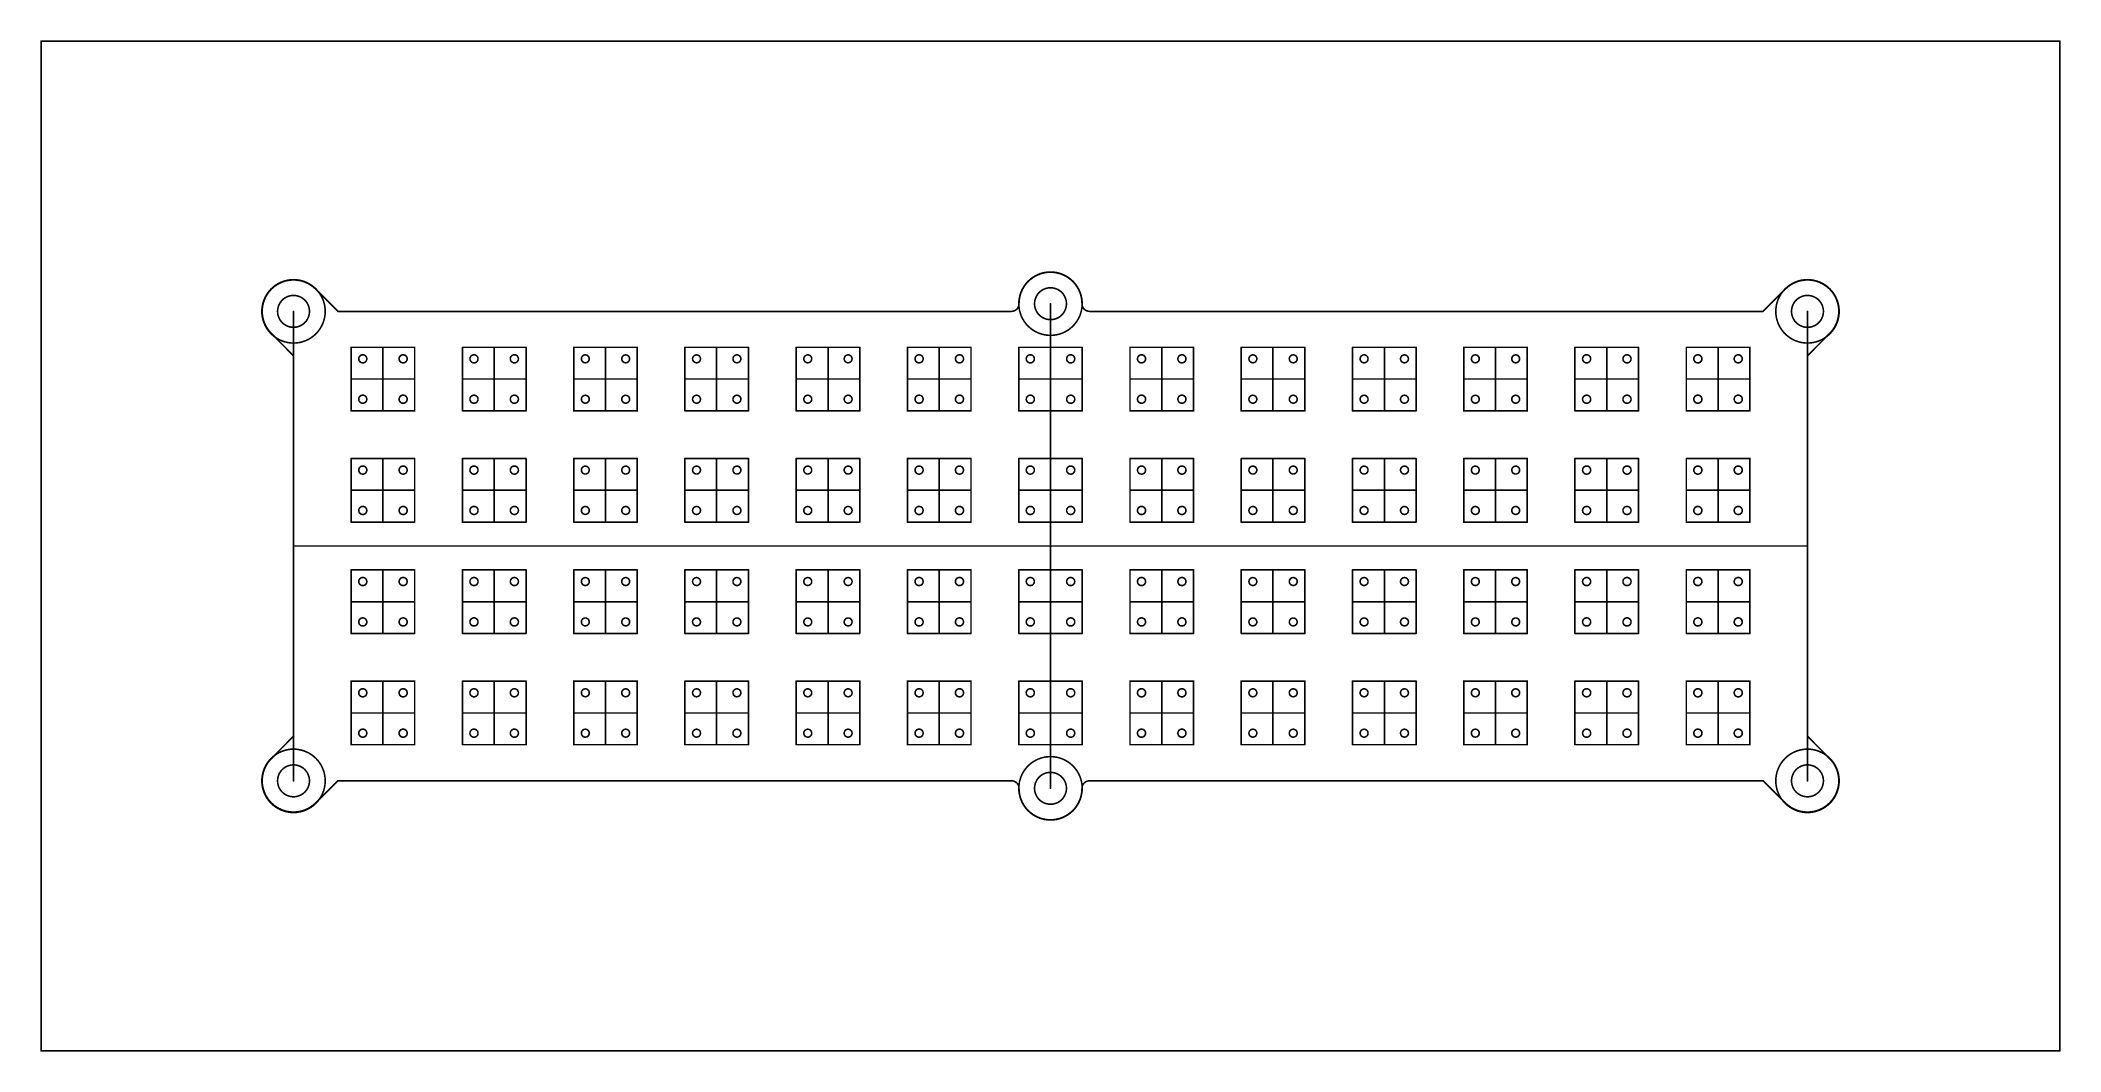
# Model space of a CAD drawing. Header units: millimetres. Extents: x 2 to 12, y 1 to 6.
import ezdxf

# ---------------------------------------------------------------- set-up
doc = ezdxf.new("R2010")
doc.units = ezdxf.units.MM
doc.header["$MEASUREMENT"] = 0
for name, color, linetype in [('BottomLayer', 5, 'Continuous'), ('Mechanical1', 6, 'Continuous'), ('TopLayer', 1, 'Continuous')]:
    doc.layers.add(name, color=color, linetype=linetype)

msp = doc.modelspace()

# ---------------------------------------------------------------- linework, layer by layer
at = {"layer": 'BottomLayer', "const_width": 0.00787}
for points in [[(3.14, 4.553, -1), (3.36, 4.772)], [(6.844, 4.7, -1), (7.156, 4.7)], [(10.64, 4.772, -1), (10.86, 4.553)], [(6.844, 4.7, -0.414214), (6.807, 4.662)], [(7.193, 4.662, -0.414214), (7.156, 4.7)], [(3.36, 2.228, -1), (3.14, 2.447)], [(10.86, 2.447, -1), (10.64, 2.228)], [(6.807, 2.337, -0.414214), (6.844, 2.3)], [(7.156, 2.3, -1), (6.844, 2.3)], [(7.156, 2.3, -0.414214), (7.193, 2.337)]]:
    msp.add_lwpolyline(points, format="xyb", dxfattribs=at)
at = {"layer": 'BottomLayer'}
for points, const_width in [([(3.329, 4.662, 1), (3.171, 4.662, 1)], 0.00787), ([(3.358, 4.772, 1), (3.362, 4.772, 1)], 0.00394), ([(3.358, 4.772, 1), (3.362, 4.772, 1)], 0.00394), ([(6.842, 4.7, 1), (6.846, 4.7, 1)], 0.00394), ([(6.842, 4.7, 1), (6.846, 4.7, 1)], 0.00394), ([(7.079, 4.7, 1), (6.921, 4.7, 1)], 0.00787), ([(6.919, 4.7, 1), (6.923, 4.7, 1)], 0.00394), ([(7.077, 4.7, 1), (7.081, 4.7, 1)], 0.00394), ([(7.154, 4.7, 1), (7.158, 4.7, 1)], 0.00394), ([(7.154, 4.7, 1), (7.158, 4.7, 1)], 0.00394), ([(10.638, 4.772, 1), (10.642, 4.772, 1)], 0.00394), ([(10.638, 4.772, 1), (10.642, 4.772, 1)], 0.00394), ([(10.829, 4.662, 1), (10.671, 4.662, 1)], 0.00787), ([(3.169, 4.662, 1), (3.173, 4.662, 1)], 0.00394), ([(3.327, 4.662, 1), (3.331, 4.662, 1)], 0.00394), ([(3.468, 4.662, 1), (3.472, 4.662, 1)], 0.00394), ([(3.468, 4.662, 1), (3.472, 4.662, 1)], 0.00394), ([(6.805, 4.662, 1), (6.809, 4.662, 1)], 0.00394), ([(6.805, 4.662, 1), (6.809, 4.662, 1)], 0.00394), ([(7.191, 4.662, 1), (7.195, 4.662, 1)], 0.00394), ([(7.191, 4.662, 1), (7.195, 4.662, 1)], 0.00394), ([(10.528, 4.662, 1), (10.532, 4.662, 1)], 0.00394), ([(10.528, 4.662, 1), (10.532, 4.662, 1)], 0.00394), ([(10.669, 4.662, 1), (10.673, 4.662, 1)], 0.00394), ([(10.827, 4.662, 1), (10.831, 4.662, 1)], 0.00394), ([(3.138, 4.553, 1), (3.142, 4.553, 1)], 0.00394), ([(3.138, 4.553, 1), (3.142, 4.553, 1)], 0.00394), ([(10.858, 4.553, 1), (10.862, 4.553, 1)], 0.00394), ([(10.858, 4.553, 1), (10.862, 4.553, 1)], 0.00394), ([(3.248, 4.442, 1), (3.252, 4.442, 1)], 0.00394), ([(3.248, 4.442, 1), (3.252, 4.442, 1)], 0.00394), ([(3.613, 4.427, 1), (3.573, 4.427, 1)], 0.00787), ([(3.571, 4.427, 1), (3.575, 4.427, 1)], 0.00394), ([(3.611, 4.427, 1), (3.615, 4.427, 1)], 0.00394), ([(3.813, 4.427, 1), (3.773, 4.427, 1)], 0.00787), ([(3.771, 4.427, 1), (3.775, 4.427, 1)], 0.00394), ([(3.811, 4.427, 1), (3.815, 4.427, 1)], 0.00394), ([(4.164, 4.427, 1), (4.124, 4.427, 1)], 0.00787), ([(4.122, 4.427, 1), (4.126, 4.427, 1)], 0.00394), ([(4.162, 4.427, 1), (4.166, 4.427, 1)], 0.00394), ([(4.364, 4.427, 1), (4.324, 4.427, 1)], 0.00787), ([(4.322, 4.427, 1), (4.326, 4.427, 1)], 0.00394), ([(4.362, 4.427, 1), (4.366, 4.427, 1)], 0.00394), ([(4.715, 4.427, 1), (4.676, 4.427, 1)], 0.00787), ([(4.674, 4.427, 1), (4.678, 4.427, 1)], 0.00394), ([(4.713, 4.427, 1), (4.717, 4.427, 1)], 0.00394), ([(4.915, 4.427, 1), (4.876, 4.427, 1)], 0.00787), ([(4.874, 4.427, 1), (4.878, 4.427, 1)], 0.00394), ([(4.913, 4.427, 1), (4.917, 4.427, 1)], 0.00394), ([(5.266, 4.427, 1), (5.227, 4.427, 1)], 0.00787), ([(5.225, 4.427, 1), (5.229, 4.427, 1)], 0.00394), ([(5.264, 4.427, 1), (5.268, 4.427, 1)], 0.00394), ([(5.466, 4.427, 1), (5.427, 4.427, 1)], 0.00787), ([(5.425, 4.427, 1), (5.429, 4.427, 1)], 0.00394), ([(5.464, 4.427, 1), (5.468, 4.427, 1)], 0.00394), ([(5.817, 4.427, 1), (5.778, 4.427, 1)], 0.00787), ([(5.776, 4.427, 1), (5.78, 4.427, 1)], 0.00394), ([(5.815, 4.427, 1), (5.819, 4.427, 1)], 0.00394), ([(6.017, 4.427, 1), (5.978, 4.427, 1)], 0.00787), ([(5.976, 4.427, 1), (5.98, 4.427, 1)], 0.00394), ([(6.015, 4.427, 1), (6.019, 4.427, 1)], 0.00394), ([(6.369, 4.427, 1), (6.329, 4.427, 1)], 0.00787), ([(6.327, 4.427, 1), (6.331, 4.427, 1)], 0.00394), ([(6.367, 4.427, 1), (6.37, 4.427, 1)], 0.00394), ([(6.569, 4.427, 1), (6.529, 4.427, 1)], 0.00787), ([(6.527, 4.427, 1), (6.531, 4.427, 1)], 0.00394), ([(6.567, 4.427, 1), (6.57, 4.427, 1)], 0.00394), ([(6.92, 4.427, 1), (6.88, 4.427, 1)], 0.00787), ([(6.878, 4.427, 1), (6.882, 4.427, 1)], 0.00394), ([(6.918, 4.427, 1), (6.922, 4.427, 1)], 0.00394), ([(7.12, 4.427, 1), (7.08, 4.427, 1)], 0.00787), ([(7.078, 4.427, 1), (7.082, 4.427, 1)], 0.00394), ([(7.118, 4.427, 1), (7.122, 4.427, 1)], 0.00394), ([(7.471, 4.427, 1), (7.431, 4.427, 1)], 0.00787), ([(7.43, 4.427, 1), (7.433, 4.427, 1)], 0.00394), ([(7.469, 4.427, 1), (7.473, 4.427, 1)], 0.00394), ([(7.671, 4.427, 1), (7.631, 4.427, 1)], 0.00787), ([(7.63, 4.427, 1), (7.633, 4.427, 1)], 0.00394), ([(7.669, 4.427, 1), (7.673, 4.427, 1)], 0.00394), ([(8.022, 4.427, 1), (7.983, 4.427, 1)], 0.00787), ([(7.981, 4.427, 1), (7.985, 4.427, 1)], 0.00394), ([(8.02, 4.427, 1), (8.024, 4.427, 1)], 0.00394), ([(8.222, 4.427, 1), (8.183, 4.427, 1)], 0.00787), ([(8.181, 4.427, 1), (8.185, 4.427, 1)], 0.00394), ([(8.22, 4.427, 1), (8.224, 4.427, 1)], 0.00394), ([(8.573, 4.427, 1), (8.534, 4.427, 1)], 0.00787), ([(8.532, 4.427, 1), (8.536, 4.427, 1)], 0.00394), ([(8.571, 4.427, 1), (8.575, 4.427, 1)], 0.00394), ([(8.773, 4.427, 1), (8.734, 4.427, 1)], 0.00787), ([(8.732, 4.427, 1), (8.736, 4.427, 1)], 0.00394), ([(8.771, 4.427, 1), (8.775, 4.427, 1)], 0.00394), ([(9.124, 4.427, 1), (9.085, 4.427, 1)], 0.00787), ([(9.083, 4.427, 1), (9.087, 4.427, 1)], 0.00394), ([(9.122, 4.427, 1), (9.126, 4.427, 1)], 0.00394), ([(9.324, 4.427, 1), (9.285, 4.427, 1)], 0.00787), ([(9.283, 4.427, 1), (9.287, 4.427, 1)], 0.00394), ([(9.322, 4.427, 1), (9.326, 4.427, 1)], 0.00394), ([(9.676, 4.427, 1), (9.636, 4.427, 1)], 0.00787), ([(9.634, 4.427, 1), (9.638, 4.427, 1)], 0.00394), ([(9.674, 4.427, 1), (9.678, 4.427, 1)], 0.00394), ([(9.876, 4.427, 1), (9.836, 4.427, 1)], 0.00787), ([(9.834, 4.427, 1), (9.838, 4.427, 1)], 0.00394), ([(9.874, 4.427, 1), (9.878, 4.427, 1)], 0.00394), ([(10.227, 4.427, 1), (10.187, 4.427, 1)], 0.00787), ([(10.185, 4.427, 1), (10.189, 4.427, 1)], 0.00394), ([(10.225, 4.427, 1), (10.229, 4.427, 1)], 0.00394), ([(10.427, 4.427, 1), (10.387, 4.427, 1)], 0.00787), ([(10.385, 4.427, 1), (10.389, 4.427, 1)], 0.00394), ([(10.425, 4.427, 1), (10.429, 4.427, 1)], 0.00394), ([(10.748, 4.442, 1), (10.752, 4.442, 1)], 0.00394), ([(10.748, 4.442, 1), (10.752, 4.442, 1)], 0.00394), ([(3.613, 4.227, 1), (3.573, 4.227, 1)], 0.00787), ([(3.571, 4.227, 1), (3.575, 4.227, 1)], 0.00394), ([(3.611, 4.227, 1), (3.615, 4.227, 1)], 0.00394), ([(3.813, 4.227, 1), (3.773, 4.227, 1)], 0.00787), ([(3.771, 4.227, 1), (3.775, 4.227, 1)], 0.00394), ([(3.811, 4.227, 1), (3.815, 4.227, 1)], 0.00394), ([(4.164, 4.227, 1), (4.124, 4.227, 1)], 0.00787), ([(4.122, 4.227, 1), (4.126, 4.227, 1)], 0.00394), ([(4.162, 4.227, 1), (4.166, 4.227, 1)], 0.00394), ([(4.364, 4.227, 1), (4.324, 4.227, 1)], 0.00787), ([(4.322, 4.227, 1), (4.326, 4.227, 1)], 0.00394), ([(4.362, 4.227, 1), (4.366, 4.227, 1)], 0.00394), ([(4.715, 4.227, 1), (4.676, 4.227, 1)], 0.00787), ([(4.674, 4.227, 1), (4.678, 4.227, 1)], 0.00394), ([(4.713, 4.227, 1), (4.717, 4.227, 1)], 0.00394), ([(4.915, 4.227, 1), (4.876, 4.227, 1)], 0.00787), ([(4.874, 4.227, 1), (4.878, 4.227, 1)], 0.00394), ([(4.913, 4.227, 1), (4.917, 4.227, 1)], 0.00394), ([(5.266, 4.227, 1), (5.227, 4.227, 1)], 0.00787), ([(5.225, 4.227, 1), (5.229, 4.227, 1)], 0.00394), ([(5.264, 4.227, 1), (5.268, 4.227, 1)], 0.00394), ([(5.466, 4.227, 1), (5.427, 4.227, 1)], 0.00787), ([(5.425, 4.227, 1), (5.429, 4.227, 1)], 0.00394), ([(5.464, 4.227, 1), (5.468, 4.227, 1)], 0.00394), ([(5.817, 4.227, 1), (5.778, 4.227, 1)], 0.00787), ([(5.776, 4.227, 1), (5.78, 4.227, 1)], 0.00394), ([(5.815, 4.227, 1), (5.819, 4.227, 1)], 0.00394), ([(6.017, 4.227, 1), (5.978, 4.227, 1)], 0.00787), ([(5.976, 4.227, 1), (5.98, 4.227, 1)], 0.00394), ([(6.015, 4.227, 1), (6.019, 4.227, 1)], 0.00394), ([(6.369, 4.227, 1), (6.329, 4.227, 1)], 0.00787), ([(6.327, 4.227, 1), (6.331, 4.227, 1)], 0.00394), ([(6.367, 4.227, 1), (6.37, 4.227, 1)], 0.00394), ([(6.569, 4.227, 1), (6.529, 4.227, 1)], 0.00787), ([(6.527, 4.227, 1), (6.531, 4.227, 1)], 0.00394), ([(6.567, 4.227, 1), (6.57, 4.227, 1)], 0.00394), ([(6.92, 4.227, 1), (6.88, 4.227, 1)], 0.00787), ([(6.878, 4.227, 1), (6.882, 4.227, 1)], 0.00394), ([(6.918, 4.227, 1), (6.922, 4.227, 1)], 0.00394), ([(7.12, 4.227, 1), (7.08, 4.227, 1)], 0.00787), ([(7.078, 4.227, 1), (7.082, 4.227, 1)], 0.00394), ([(7.118, 4.227, 1), (7.122, 4.227, 1)], 0.00394), ([(7.471, 4.227, 1), (7.431, 4.227, 1)], 0.00787), ([(7.43, 4.227, 1), (7.433, 4.227, 1)], 0.00394), ([(7.469, 4.227, 1), (7.473, 4.227, 1)], 0.00394), ([(7.671, 4.227, 1), (7.631, 4.227, 1)], 0.00787), ([(7.63, 4.227, 1), (7.633, 4.227, 1)], 0.00394), ([(7.669, 4.227, 1), (7.673, 4.227, 1)], 0.00394), ([(8.022, 4.227, 1), (7.983, 4.227, 1)], 0.00787), ([(7.981, 4.227, 1), (7.985, 4.227, 1)], 0.00394), ([(8.02, 4.227, 1), (8.024, 4.227, 1)], 0.00394), ([(8.222, 4.227, 1), (8.183, 4.227, 1)], 0.00787), ([(8.181, 4.227, 1), (8.185, 4.227, 1)], 0.00394), ([(8.22, 4.227, 1), (8.224, 4.227, 1)], 0.00394), ([(8.573, 4.227, 1), (8.534, 4.227, 1)], 0.00787), ([(8.532, 4.227, 1), (8.536, 4.227, 1)], 0.00394), ([(8.571, 4.227, 1), (8.575, 4.227, 1)], 0.00394), ([(8.773, 4.227, 1), (8.734, 4.227, 1)], 0.00787), ([(8.732, 4.227, 1), (8.736, 4.227, 1)], 0.00394), ([(8.771, 4.227, 1), (8.775, 4.227, 1)], 0.00394), ([(9.124, 4.227, 1), (9.085, 4.227, 1)], 0.00787), ([(9.083, 4.227, 1), (9.087, 4.227, 1)], 0.00394), ([(9.122, 4.227, 1), (9.126, 4.227, 1)], 0.00394), ([(9.324, 4.227, 1), (9.285, 4.227, 1)], 0.00787), ([(9.283, 4.227, 1), (9.287, 4.227, 1)], 0.00394), ([(9.322, 4.227, 1), (9.326, 4.227, 1)], 0.00394), ([(9.676, 4.227, 1), (9.636, 4.227, 1)], 0.00787), ([(9.634, 4.227, 1), (9.638, 4.227, 1)], 0.00394), ([(9.674, 4.227, 1), (9.678, 4.227, 1)], 0.00394), ([(9.876, 4.227, 1), (9.836, 4.227, 1)], 0.00787), ([(9.834, 4.227, 1), (9.838, 4.227, 1)], 0.00394), ([(9.874, 4.227, 1), (9.878, 4.227, 1)], 0.00394), ([(10.227, 4.227, 1), (10.187, 4.227, 1)], 0.00787), ([(10.185, 4.227, 1), (10.189, 4.227, 1)], 0.00394), ([(10.225, 4.227, 1), (10.229, 4.227, 1)], 0.00394), ([(10.427, 4.227, 1), (10.387, 4.227, 1)], 0.00787), ([(10.385, 4.227, 1), (10.389, 4.227, 1)], 0.00394), ([(10.425, 4.227, 1), (10.429, 4.227, 1)], 0.00394), ([(3.613, 3.876, 1), (3.573, 3.876, 1)], 0.00787), ([(3.571, 3.876, 1), (3.575, 3.876, 1)], 0.00394), ([(3.611, 3.876, 1), (3.615, 3.876, 1)], 0.00394), ([(3.813, 3.876, 1), (3.773, 3.876, 1)], 0.00787), ([(3.771, 3.876, 1), (3.775, 3.876, 1)], 0.00394), ([(3.811, 3.876, 1), (3.815, 3.876, 1)], 0.00394), ([(4.164, 3.876, 1), (4.124, 3.876, 1)], 0.00787), ([(4.122, 3.876, 1), (4.126, 3.876, 1)], 0.00394), ([(4.162, 3.876, 1), (4.166, 3.876, 1)], 0.00394), ([(4.364, 3.876, 1), (4.324, 3.876, 1)], 0.00787), ([(4.322, 3.876, 1), (4.326, 3.876, 1)], 0.00394), ([(4.362, 3.876, 1), (4.366, 3.876, 1)], 0.00394), ([(4.715, 3.876, 1), (4.676, 3.876, 1)], 0.00787), ([(4.674, 3.876, 1), (4.678, 3.876, 1)], 0.00394), ([(4.713, 3.876, 1), (4.717, 3.876, 1)], 0.00394), ([(4.915, 3.876, 1), (4.876, 3.876, 1)], 0.00787), ([(4.874, 3.876, 1), (4.878, 3.876, 1)], 0.00394), ([(4.913, 3.876, 1), (4.917, 3.876, 1)], 0.00394), ([(5.266, 3.876, 1), (5.227, 3.876, 1)], 0.00787), ([(5.225, 3.876, 1), (5.229, 3.876, 1)], 0.00394), ([(5.264, 3.876, 1), (5.268, 3.876, 1)], 0.00394), ([(5.466, 3.876, 1), (5.427, 3.876, 1)], 0.00787), ([(5.425, 3.876, 1), (5.429, 3.876, 1)], 0.00394), ([(5.464, 3.876, 1), (5.468, 3.876, 1)], 0.00394), ([(5.817, 3.876, 1), (5.778, 3.876, 1)], 0.00787), ([(5.776, 3.876, 1), (5.78, 3.876, 1)], 0.00394), ([(5.815, 3.876, 1), (5.819, 3.876, 1)], 0.00394), ([(6.017, 3.876, 1), (5.978, 3.876, 1)], 0.00787), ([(5.976, 3.876, 1), (5.98, 3.876, 1)], 0.00394), ([(6.015, 3.876, 1), (6.019, 3.876, 1)], 0.00394), ([(6.369, 3.876, 1), (6.329, 3.876, 1)], 0.00787), ([(6.327, 3.876, 1), (6.331, 3.876, 1)], 0.00394), ([(6.367, 3.876, 1), (6.37, 3.876, 1)], 0.00394), ([(6.569, 3.876, 1), (6.529, 3.876, 1)], 0.00787), ([(6.527, 3.876, 1), (6.531, 3.876, 1)], 0.00394), ([(6.567, 3.876, 1), (6.57, 3.876, 1)], 0.00394), ([(6.92, 3.876, 1), (6.88, 3.876, 1)], 0.00787), ([(6.878, 3.876, 1), (6.882, 3.876, 1)], 0.00394), ([(6.918, 3.876, 1), (6.922, 3.876, 1)], 0.00394), ([(7.12, 3.876, 1), (7.08, 3.876, 1)], 0.00787), ([(7.078, 3.876, 1), (7.082, 3.876, 1)], 0.00394), ([(7.118, 3.876, 1), (7.122, 3.876, 1)], 0.00394), ([(7.471, 3.876, 1), (7.431, 3.876, 1)], 0.00787), ([(7.43, 3.876, 1), (7.433, 3.876, 1)], 0.00394), ([(7.469, 3.876, 1), (7.473, 3.876, 1)], 0.00394), ([(7.671, 3.876, 1), (7.631, 3.876, 1)], 0.00787), ([(7.63, 3.876, 1), (7.633, 3.876, 1)], 0.00394), ([(7.669, 3.876, 1), (7.673, 3.876, 1)], 0.00394), ([(8.022, 3.876, 1), (7.983, 3.876, 1)], 0.00787), ([(7.981, 3.876, 1), (7.985, 3.876, 1)], 0.00394), ([(8.02, 3.876, 1), (8.024, 3.876, 1)], 0.00394), ([(8.222, 3.876, 1), (8.183, 3.876, 1)], 0.00787), ([(8.181, 3.876, 1), (8.185, 3.876, 1)], 0.00394), ([(8.22, 3.876, 1), (8.224, 3.876, 1)], 0.00394), ([(8.573, 3.876, 1), (8.534, 3.876, 1)], 0.00787), ([(8.532, 3.876, 1), (8.536, 3.876, 1)], 0.00394), ([(8.571, 3.876, 1), (8.575, 3.876, 1)], 0.00394), ([(8.773, 3.876, 1), (8.734, 3.876, 1)], 0.00787), ([(8.732, 3.876, 1), (8.736, 3.876, 1)], 0.00394), ([(8.771, 3.876, 1), (8.775, 3.876, 1)], 0.00394), ([(9.124, 3.876, 1), (9.085, 3.876, 1)], 0.00787), ([(9.083, 3.876, 1), (9.087, 3.876, 1)], 0.00394), ([(9.122, 3.876, 1), (9.126, 3.876, 1)], 0.00394), ([(9.324, 3.876, 1), (9.285, 3.876, 1)], 0.00787), ([(9.283, 3.876, 1), (9.287, 3.876, 1)], 0.00394), ([(9.322, 3.876, 1), (9.326, 3.876, 1)], 0.00394), ([(9.676, 3.876, 1), (9.636, 3.876, 1)], 0.00787), ([(9.634, 3.876, 1), (9.638, 3.876, 1)], 0.00394), ([(9.674, 3.876, 1), (9.678, 3.876, 1)], 0.00394), ([(9.876, 3.876, 1), (9.836, 3.876, 1)], 0.00787), ([(9.834, 3.876, 1), (9.838, 3.876, 1)], 0.00394), ([(9.874, 3.876, 1), (9.878, 3.876, 1)], 0.00394), ([(10.227, 3.876, 1), (10.187, 3.876, 1)], 0.00787), ([(10.185, 3.876, 1), (10.189, 3.876, 1)], 0.00394), ([(10.225, 3.876, 1), (10.229, 3.876, 1)], 0.00394), ([(10.427, 3.876, 1), (10.387, 3.876, 1)], 0.00787), ([(10.385, 3.876, 1), (10.389, 3.876, 1)], 0.00394), ([(10.425, 3.876, 1), (10.429, 3.876, 1)], 0.00394), ([(3.613, 3.676, 1), (3.573, 3.676, 1)], 0.00787), ([(3.571, 3.676, 1), (3.575, 3.676, 1)], 0.00394), ([(3.611, 3.676, 1), (3.615, 3.676, 1)], 0.00394), ([(3.813, 3.676, 1), (3.773, 3.676, 1)], 0.00787), ([(3.771, 3.676, 1), (3.775, 3.676, 1)], 0.00394), ([(3.811, 3.676, 1), (3.815, 3.676, 1)], 0.00394), ([(4.164, 3.676, 1), (4.124, 3.676, 1)], 0.00787), ([(4.122, 3.676, 1), (4.126, 3.676, 1)], 0.00394), ([(4.162, 3.676, 1), (4.166, 3.676, 1)], 0.00394), ([(4.364, 3.676, 1), (4.324, 3.676, 1)], 0.00787), ([(4.322, 3.676, 1), (4.326, 3.676, 1)], 0.00394), ([(4.362, 3.676, 1), (4.366, 3.676, 1)], 0.00394), ([(4.715, 3.676, 1), (4.676, 3.676, 1)], 0.00787), ([(4.674, 3.676, 1), (4.678, 3.676, 1)], 0.00394), ([(4.713, 3.676, 1), (4.717, 3.676, 1)], 0.00394), ([(4.915, 3.676, 1), (4.876, 3.676, 1)], 0.00787), ([(4.874, 3.676, 1), (4.878, 3.676, 1)], 0.00394), ([(4.913, 3.676, 1), (4.917, 3.676, 1)], 0.00394), ([(5.266, 3.676, 1), (5.227, 3.676, 1)], 0.00787), ([(5.225, 3.676, 1), (5.229, 3.676, 1)], 0.00394), ([(5.264, 3.676, 1), (5.268, 3.676, 1)], 0.00394), ([(5.466, 3.676, 1), (5.427, 3.676, 1)], 0.00787), ([(5.425, 3.676, 1), (5.429, 3.676, 1)], 0.00394), ([(5.464, 3.676, 1), (5.468, 3.676, 1)], 0.00394), ([(5.817, 3.676, 1), (5.778, 3.676, 1)], 0.00787), ([(5.776, 3.676, 1), (5.78, 3.676, 1)], 0.00394), ([(5.815, 3.676, 1), (5.819, 3.676, 1)], 0.00394), ([(6.017, 3.676, 1), (5.978, 3.676, 1)], 0.00787), ([(5.976, 3.676, 1), (5.98, 3.676, 1)], 0.00394), ([(6.015, 3.676, 1), (6.019, 3.676, 1)], 0.00394), ([(6.369, 3.676, 1), (6.329, 3.676, 1)], 0.00787), ([(6.327, 3.676, 1), (6.331, 3.676, 1)], 0.00394), ([(6.367, 3.676, 1), (6.37, 3.676, 1)], 0.00394), ([(6.569, 3.676, 1), (6.529, 3.676, 1)], 0.00787), ([(6.527, 3.676, 1), (6.531, 3.676, 1)], 0.00394), ([(6.567, 3.676, 1), (6.57, 3.676, 1)], 0.00394), ([(6.92, 3.676, 1), (6.88, 3.676, 1)], 0.00787), ([(6.878, 3.676, 1), (6.882, 3.676, 1)], 0.00394), ([(6.918, 3.676, 1), (6.922, 3.676, 1)], 0.00394), ([(7.12, 3.676, 1), (7.08, 3.676, 1)], 0.00787), ([(7.078, 3.676, 1), (7.082, 3.676, 1)], 0.00394), ([(7.118, 3.676, 1), (7.122, 3.676, 1)], 0.00394), ([(7.471, 3.676, 1), (7.431, 3.676, 1)], 0.00787), ([(7.43, 3.676, 1), (7.433, 3.676, 1)], 0.00394), ([(7.469, 3.676, 1), (7.473, 3.676, 1)], 0.00394), ([(7.671, 3.676, 1), (7.631, 3.676, 1)], 0.00787), ([(7.63, 3.676, 1), (7.633, 3.676, 1)], 0.00394), ([(7.669, 3.676, 1), (7.673, 3.676, 1)], 0.00394), ([(8.022, 3.676, 1), (7.983, 3.676, 1)], 0.00787), ([(7.981, 3.676, 1), (7.985, 3.676, 1)], 0.00394), ([(8.02, 3.676, 1), (8.024, 3.676, 1)], 0.00394), ([(8.222, 3.676, 1), (8.183, 3.676, 1)], 0.00787), ([(8.181, 3.676, 1), (8.185, 3.676, 1)], 0.00394), ([(8.22, 3.676, 1), (8.224, 3.676, 1)], 0.00394), ([(8.573, 3.676, 1), (8.534, 3.676, 1)], 0.00787), ([(8.532, 3.676, 1), (8.536, 3.676, 1)], 0.00394), ([(8.571, 3.676, 1), (8.575, 3.676, 1)], 0.00394), ([(8.773, 3.676, 1), (8.734, 3.676, 1)], 0.00787), ([(8.732, 3.676, 1), (8.736, 3.676, 1)], 0.00394), ([(8.771, 3.676, 1), (8.775, 3.676, 1)], 0.00394), ([(9.124, 3.676, 1), (9.085, 3.676, 1)], 0.00787), ([(9.083, 3.676, 1), (9.087, 3.676, 1)], 0.00394), ([(9.122, 3.676, 1), (9.126, 3.676, 1)], 0.00394), ([(9.324, 3.676, 1), (9.285, 3.676, 1)], 0.00787), ([(9.283, 3.676, 1), (9.287, 3.676, 1)], 0.00394), ([(9.322, 3.676, 1), (9.326, 3.676, 1)], 0.00394), ([(9.676, 3.676, 1), (9.636, 3.676, 1)], 0.00787), ([(9.634, 3.676, 1), (9.638, 3.676, 1)], 0.00394), ([(9.674, 3.676, 1), (9.678, 3.676, 1)], 0.00394), ([(9.876, 3.676, 1), (9.836, 3.676, 1)], 0.00787), ([(9.834, 3.676, 1), (9.838, 3.676, 1)], 0.00394), ([(9.874, 3.676, 1), (9.878, 3.676, 1)], 0.00394), ([(10.227, 3.676, 1), (10.187, 3.676, 1)], 0.00787), ([(10.185, 3.676, 1), (10.189, 3.676, 1)], 0.00394), ([(10.225, 3.676, 1), (10.229, 3.676, 1)], 0.00394), ([(10.427, 3.676, 1), (10.387, 3.676, 1)], 0.00787), ([(10.385, 3.676, 1), (10.389, 3.676, 1)], 0.00394), ([(10.425, 3.676, 1), (10.429, 3.676, 1)], 0.00394), ([(3.613, 3.324, 1), (3.573, 3.324, 1)], 0.00787), ([(3.571, 3.324, 1), (3.575, 3.324, 1)], 0.00394), ([(3.611, 3.324, 1), (3.615, 3.324, 1)], 0.00394), ([(3.813, 3.324, 1), (3.773, 3.324, 1)], 0.00787), ([(3.771, 3.324, 1), (3.775, 3.324, 1)], 0.00394), ([(3.811, 3.324, 1), (3.815, 3.324, 1)], 0.00394), ([(4.164, 3.324, 1), (4.124, 3.324, 1)], 0.00787), ([(4.122, 3.324, 1), (4.126, 3.324, 1)], 0.00394), ([(4.162, 3.324, 1), (4.166, 3.324, 1)], 0.00394), ([(4.364, 3.324, 1), (4.324, 3.324, 1)], 0.00787), ([(4.322, 3.324, 1), (4.326, 3.324, 1)], 0.00394), ([(4.362, 3.324, 1), (4.366, 3.324, 1)], 0.00394), ([(4.715, 3.324, 1), (4.676, 3.324, 1)], 0.00787), ([(4.674, 3.324, 1), (4.678, 3.324, 1)], 0.00394), ([(4.713, 3.324, 1), (4.717, 3.324, 1)], 0.00394), ([(4.915, 3.324, 1), (4.876, 3.324, 1)], 0.00787), ([(4.874, 3.324, 1), (4.878, 3.324, 1)], 0.00394), ([(4.913, 3.324, 1), (4.917, 3.324, 1)], 0.00394), ([(5.266, 3.324, 1), (5.227, 3.324, 1)], 0.00787), ([(5.225, 3.324, 1), (5.229, 3.324, 1)], 0.00394), ([(5.264, 3.324, 1), (5.268, 3.324, 1)], 0.00394), ([(5.466, 3.324, 1), (5.427, 3.324, 1)], 0.00787), ([(5.425, 3.324, 1), (5.429, 3.324, 1)], 0.00394), ([(5.464, 3.324, 1), (5.468, 3.324, 1)], 0.00394), ([(5.817, 3.324, 1), (5.778, 3.324, 1)], 0.00787), ([(5.776, 3.324, 1), (5.78, 3.324, 1)], 0.00394), ([(5.815, 3.324, 1), (5.819, 3.324, 1)], 0.00394), ([(6.017, 3.324, 1), (5.978, 3.324, 1)], 0.00787), ([(5.976, 3.324, 1), (5.98, 3.324, 1)], 0.00394), ([(6.015, 3.324, 1), (6.019, 3.324, 1)], 0.00394), ([(6.369, 3.324, 1), (6.329, 3.324, 1)], 0.00787), ([(6.327, 3.324, 1), (6.331, 3.324, 1)], 0.00394), ([(6.367, 3.324, 1), (6.37, 3.324, 1)], 0.00394), ([(6.569, 3.324, 1), (6.529, 3.324, 1)], 0.00787), ([(6.527, 3.324, 1), (6.531, 3.324, 1)], 0.00394), ([(6.567, 3.324, 1), (6.57, 3.324, 1)], 0.00394), ([(6.92, 3.324, 1), (6.88, 3.324, 1)], 0.00787), ([(6.878, 3.324, 1), (6.882, 3.324, 1)], 0.00394), ([(6.918, 3.324, 1), (6.922, 3.324, 1)], 0.00394), ([(7.12, 3.324, 1), (7.08, 3.324, 1)], 0.00787), ([(7.078, 3.324, 1), (7.082, 3.324, 1)], 0.00394), ([(7.118, 3.324, 1), (7.122, 3.324, 1)], 0.00394), ([(7.471, 3.324, 1), (7.431, 3.324, 1)], 0.00787), ([(7.43, 3.324, 1), (7.433, 3.324, 1)], 0.00394), ([(7.469, 3.324, 1), (7.473, 3.324, 1)], 0.00394), ([(7.671, 3.324, 1), (7.631, 3.324, 1)], 0.00787), ([(7.63, 3.324, 1), (7.633, 3.324, 1)], 0.00394), ([(7.669, 3.324, 1), (7.673, 3.324, 1)], 0.00394), ([(8.022, 3.324, 1), (7.983, 3.324, 1)], 0.00787), ([(7.981, 3.324, 1), (7.985, 3.324, 1)], 0.00394), ([(8.02, 3.324, 1), (8.024, 3.324, 1)], 0.00394), ([(8.222, 3.324, 1), (8.183, 3.324, 1)], 0.00787), ([(8.181, 3.324, 1), (8.185, 3.324, 1)], 0.00394), ([(8.22, 3.324, 1), (8.224, 3.324, 1)], 0.00394), ([(8.573, 3.324, 1), (8.534, 3.324, 1)], 0.00787), ([(8.532, 3.324, 1), (8.536, 3.324, 1)], 0.00394), ([(8.571, 3.324, 1), (8.575, 3.324, 1)], 0.00394), ([(8.773, 3.324, 1), (8.734, 3.324, 1)], 0.00787), ([(8.732, 3.324, 1), (8.736, 3.324, 1)], 0.00394), ([(8.771, 3.324, 1), (8.775, 3.324, 1)], 0.00394), ([(9.124, 3.324, 1), (9.085, 3.324, 1)], 0.00787), ([(9.083, 3.324, 1), (9.087, 3.324, 1)], 0.00394), ([(9.122, 3.324, 1), (9.126, 3.324, 1)], 0.00394), ([(9.324, 3.324, 1), (9.285, 3.324, 1)], 0.00787), ([(9.283, 3.324, 1), (9.287, 3.324, 1)], 0.00394), ([(9.322, 3.324, 1), (9.326, 3.324, 1)], 0.00394), ([(9.676, 3.324, 1), (9.636, 3.324, 1)], 0.00787), ([(9.634, 3.324, 1), (9.638, 3.324, 1)], 0.00394), ([(9.674, 3.324, 1), (9.678, 3.324, 1)], 0.00394), ([(9.876, 3.324, 1), (9.836, 3.324, 1)], 0.00787), ([(9.834, 3.324, 1), (9.838, 3.324, 1)], 0.00394), ([(9.874, 3.324, 1), (9.878, 3.324, 1)], 0.00394), ([(10.227, 3.324, 1), (10.187, 3.324, 1)], 0.00787), ([(10.185, 3.324, 1), (10.189, 3.324, 1)], 0.00394), ([(10.225, 3.324, 1), (10.229, 3.324, 1)], 0.00394), ([(10.427, 3.324, 1), (10.387, 3.324, 1)], 0.00787), ([(10.385, 3.324, 1), (10.389, 3.324, 1)], 0.00394), ([(10.425, 3.324, 1), (10.429, 3.324, 1)], 0.00394), ([(3.613, 3.124, 1), (3.573, 3.124, 1)], 0.00787), ([(3.571, 3.124, 1), (3.575, 3.124, 1)], 0.00394), ([(3.611, 3.124, 1), (3.615, 3.124, 1)], 0.00394), ([(3.813, 3.124, 1), (3.773, 3.124, 1)], 0.00787), ([(3.771, 3.124, 1), (3.775, 3.124, 1)], 0.00394), ([(3.811, 3.124, 1), (3.815, 3.124, 1)], 0.00394), ([(4.164, 3.124, 1), (4.124, 3.124, 1)], 0.00787), ([(4.122, 3.124, 1), (4.126, 3.124, 1)], 0.00394), ([(4.162, 3.124, 1), (4.166, 3.124, 1)], 0.00394), ([(4.364, 3.124, 1), (4.324, 3.124, 1)], 0.00787), ([(4.322, 3.124, 1), (4.326, 3.124, 1)], 0.00394), ([(4.362, 3.124, 1), (4.366, 3.124, 1)], 0.00394), ([(4.715, 3.124, 1), (4.676, 3.124, 1)], 0.00787), ([(4.674, 3.124, 1), (4.678, 3.124, 1)], 0.00394), ([(4.713, 3.124, 1), (4.717, 3.124, 1)], 0.00394), ([(4.915, 3.124, 1), (4.876, 3.124, 1)], 0.00787), ([(4.874, 3.124, 1), (4.878, 3.124, 1)], 0.00394), ([(4.913, 3.124, 1), (4.917, 3.124, 1)], 0.00394), ([(5.266, 3.124, 1), (5.227, 3.124, 1)], 0.00787), ([(5.225, 3.124, 1), (5.229, 3.124, 1)], 0.00394), ([(5.264, 3.124, 1), (5.268, 3.124, 1)], 0.00394), ([(5.466, 3.124, 1), (5.427, 3.124, 1)], 0.00787), ([(5.425, 3.124, 1), (5.429, 3.124, 1)], 0.00394), ([(5.464, 3.124, 1), (5.468, 3.124, 1)], 0.00394), ([(5.817, 3.124, 1), (5.778, 3.124, 1)], 0.00787), ([(5.776, 3.124, 1), (5.78, 3.124, 1)], 0.00394), ([(5.815, 3.124, 1), (5.819, 3.124, 1)], 0.00394), ([(6.017, 3.124, 1), (5.978, 3.124, 1)], 0.00787), ([(5.976, 3.124, 1), (5.98, 3.124, 1)], 0.00394), ([(6.015, 3.124, 1), (6.019, 3.124, 1)], 0.00394), ([(6.369, 3.124, 1), (6.329, 3.124, 1)], 0.00787), ([(6.327, 3.124, 1), (6.331, 3.124, 1)], 0.00394), ([(6.367, 3.124, 1), (6.37, 3.124, 1)], 0.00394), ([(6.569, 3.124, 1), (6.529, 3.124, 1)], 0.00787), ([(6.527, 3.124, 1), (6.531, 3.124, 1)], 0.00394), ([(6.567, 3.124, 1), (6.57, 3.124, 1)], 0.00394), ([(6.92, 3.124, 1), (6.88, 3.124, 1)], 0.00787), ([(6.878, 3.124, 1), (6.882, 3.124, 1)], 0.00394), ([(6.918, 3.124, 1), (6.922, 3.124, 1)], 0.00394), ([(7.12, 3.124, 1), (7.08, 3.124, 1)], 0.00787), ([(7.078, 3.124, 1), (7.082, 3.124, 1)], 0.00394), ([(7.118, 3.124, 1), (7.122, 3.124, 1)], 0.00394), ([(7.471, 3.124, 1), (7.431, 3.124, 1)], 0.00787), ([(7.43, 3.124, 1), (7.433, 3.124, 1)], 0.00394), ([(7.469, 3.124, 1), (7.473, 3.124, 1)], 0.00394), ([(7.671, 3.124, 1), (7.631, 3.124, 1)], 0.00787), ([(7.63, 3.124, 1), (7.633, 3.124, 1)], 0.00394), ([(7.669, 3.124, 1), (7.673, 3.124, 1)], 0.00394), ([(8.022, 3.124, 1), (7.983, 3.124, 1)], 0.00787), ([(7.981, 3.124, 1), (7.985, 3.124, 1)], 0.00394), ([(8.02, 3.124, 1), (8.024, 3.124, 1)], 0.00394), ([(8.222, 3.124, 1), (8.183, 3.124, 1)], 0.00787), ([(8.181, 3.124, 1), (8.185, 3.124, 1)], 0.00394), ([(8.22, 3.124, 1), (8.224, 3.124, 1)], 0.00394), ([(8.573, 3.124, 1), (8.534, 3.124, 1)], 0.00787), ([(8.532, 3.124, 1), (8.536, 3.124, 1)], 0.00394), ([(8.571, 3.124, 1), (8.575, 3.124, 1)], 0.00394), ([(8.773, 3.124, 1), (8.734, 3.124, 1)], 0.00787), ([(8.732, 3.124, 1), (8.736, 3.124, 1)], 0.00394), ([(8.771, 3.124, 1), (8.775, 3.124, 1)], 0.00394), ([(9.124, 3.124, 1), (9.085, 3.124, 1)], 0.00787), ([(9.083, 3.124, 1), (9.087, 3.124, 1)], 0.00394), ([(9.122, 3.124, 1), (9.126, 3.124, 1)], 0.00394), ([(9.324, 3.124, 1), (9.285, 3.124, 1)], 0.00787), ([(9.283, 3.124, 1), (9.287, 3.124, 1)], 0.00394), ([(9.322, 3.124, 1), (9.326, 3.124, 1)], 0.00394), ([(9.676, 3.124, 1), (9.636, 3.124, 1)], 0.00787), ([(9.634, 3.124, 1), (9.638, 3.124, 1)], 0.00394), ([(9.674, 3.124, 1), (9.678, 3.124, 1)], 0.00394), ([(9.876, 3.124, 1), (9.836, 3.124, 1)], 0.00787), ([(9.834, 3.124, 1), (9.838, 3.124, 1)], 0.00394), ([(9.874, 3.124, 1), (9.878, 3.124, 1)], 0.00394), ([(10.227, 3.124, 1), (10.187, 3.124, 1)], 0.00787), ([(10.185, 3.124, 1), (10.189, 3.124, 1)], 0.00394), ([(10.225, 3.124, 1), (10.229, 3.124, 1)], 0.00394), ([(10.427, 3.124, 1), (10.387, 3.124, 1)], 0.00787), ([(10.385, 3.124, 1), (10.389, 3.124, 1)], 0.00394), ([(10.425, 3.124, 1), (10.429, 3.124, 1)], 0.00394), ([(3.613, 2.773, 1), (3.573, 2.773, 1)], 0.00787), ([(3.571, 2.773, 1), (3.575, 2.773, 1)], 0.00394), ([(3.611, 2.773, 1), (3.615, 2.773, 1)], 0.00394), ([(3.813, 2.773, 1), (3.773, 2.773, 1)], 0.00787), ([(3.771, 2.773, 1), (3.775, 2.773, 1)], 0.00394), ([(3.811, 2.773, 1), (3.815, 2.773, 1)], 0.00394), ([(4.164, 2.773, 1), (4.124, 2.773, 1)], 0.00787), ([(4.122, 2.773, 1), (4.126, 2.773, 1)], 0.00394), ([(4.162, 2.773, 1), (4.166, 2.773, 1)], 0.00394), ([(4.364, 2.773, 1), (4.324, 2.773, 1)], 0.00787), ([(4.322, 2.773, 1), (4.326, 2.773, 1)], 0.00394), ([(4.362, 2.773, 1), (4.366, 2.773, 1)], 0.00394), ([(4.715, 2.773, 1), (4.676, 2.773, 1)], 0.00787), ([(4.674, 2.773, 1), (4.678, 2.773, 1)], 0.00394), ([(4.713, 2.773, 1), (4.717, 2.773, 1)], 0.00394), ([(4.915, 2.773, 1), (4.876, 2.773, 1)], 0.00787), ([(4.874, 2.773, 1), (4.878, 2.773, 1)], 0.00394), ([(4.913, 2.773, 1), (4.917, 2.773, 1)], 0.00394), ([(5.266, 2.773, 1), (5.227, 2.773, 1)], 0.00787), ([(5.225, 2.773, 1), (5.229, 2.773, 1)], 0.00394), ([(5.264, 2.773, 1), (5.268, 2.773, 1)], 0.00394), ([(5.466, 2.773, 1), (5.427, 2.773, 1)], 0.00787), ([(5.425, 2.773, 1), (5.429, 2.773, 1)], 0.00394), ([(5.464, 2.773, 1), (5.468, 2.773, 1)], 0.00394), ([(5.817, 2.773, 1), (5.778, 2.773, 1)], 0.00787), ([(5.776, 2.773, 1), (5.78, 2.773, 1)], 0.00394), ([(5.815, 2.773, 1), (5.819, 2.773, 1)], 0.00394), ([(6.017, 2.773, 1), (5.978, 2.773, 1)], 0.00787), ([(5.976, 2.773, 1), (5.98, 2.773, 1)], 0.00394), ([(6.015, 2.773, 1), (6.019, 2.773, 1)], 0.00394), ([(6.369, 2.773, 1), (6.329, 2.773, 1)], 0.00787), ([(6.327, 2.773, 1), (6.331, 2.773, 1)], 0.00394), ([(6.367, 2.773, 1), (6.37, 2.773, 1)], 0.00394), ([(6.569, 2.773, 1), (6.529, 2.773, 1)], 0.00787), ([(6.527, 2.773, 1), (6.531, 2.773, 1)], 0.00394), ([(6.567, 2.773, 1), (6.57, 2.773, 1)], 0.00394), ([(6.92, 2.773, 1), (6.88, 2.773, 1)], 0.00787), ([(6.878, 2.773, 1), (6.882, 2.773, 1)], 0.00394), ([(6.918, 2.773, 1), (6.922, 2.773, 1)], 0.00394), ([(7.12, 2.773, 1), (7.08, 2.773, 1)], 0.00787), ([(7.078, 2.773, 1), (7.082, 2.773, 1)], 0.00394), ([(7.118, 2.773, 1), (7.122, 2.773, 1)], 0.00394), ([(7.471, 2.773, 1), (7.431, 2.773, 1)], 0.00787), ([(7.43, 2.773, 1), (7.433, 2.773, 1)], 0.00394), ([(7.469, 2.773, 1), (7.473, 2.773, 1)], 0.00394), ([(7.671, 2.773, 1), (7.631, 2.773, 1)], 0.00787), ([(7.63, 2.773, 1), (7.633, 2.773, 1)], 0.00394), ([(7.669, 2.773, 1), (7.673, 2.773, 1)], 0.00394), ([(8.022, 2.773, 1), (7.983, 2.773, 1)], 0.00787), ([(7.981, 2.773, 1), (7.985, 2.773, 1)], 0.00394), ([(8.02, 2.773, 1), (8.024, 2.773, 1)], 0.00394), ([(8.222, 2.773, 1), (8.183, 2.773, 1)], 0.00787), ([(8.181, 2.773, 1), (8.185, 2.773, 1)], 0.00394), ([(8.22, 2.773, 1), (8.224, 2.773, 1)], 0.00394), ([(8.573, 2.773, 1), (8.534, 2.773, 1)], 0.00787), ([(8.532, 2.773, 1), (8.536, 2.773, 1)], 0.00394), ([(8.571, 2.773, 1), (8.575, 2.773, 1)], 0.00394), ([(8.773, 2.773, 1), (8.734, 2.773, 1)], 0.00787), ([(8.732, 2.773, 1), (8.736, 2.773, 1)], 0.00394), ([(8.771, 2.773, 1), (8.775, 2.773, 1)], 0.00394), ([(9.124, 2.773, 1), (9.085, 2.773, 1)], 0.00787), ([(9.083, 2.773, 1), (9.087, 2.773, 1)], 0.00394), ([(9.122, 2.773, 1), (9.126, 2.773, 1)], 0.00394), ([(9.324, 2.773, 1), (9.285, 2.773, 1)], 0.00787), ([(9.283, 2.773, 1), (9.287, 2.773, 1)], 0.00394), ([(9.322, 2.773, 1), (9.326, 2.773, 1)], 0.00394), ([(9.676, 2.773, 1), (9.636, 2.773, 1)], 0.00787), ([(9.634, 2.773, 1), (9.638, 2.773, 1)], 0.00394), ([(9.674, 2.773, 1), (9.678, 2.773, 1)], 0.00394), ([(9.876, 2.773, 1), (9.836, 2.773, 1)], 0.00787), ([(9.834, 2.773, 1), (9.838, 2.773, 1)], 0.00394), ([(9.874, 2.773, 1), (9.878, 2.773, 1)], 0.00394), ([(10.227, 2.773, 1), (10.187, 2.773, 1)], 0.00787), ([(10.185, 2.773, 1), (10.189, 2.773, 1)], 0.00394), ([(10.225, 2.773, 1), (10.229, 2.773, 1)], 0.00394), ([(10.427, 2.773, 1), (10.387, 2.773, 1)], 0.00787), ([(10.385, 2.773, 1), (10.389, 2.773, 1)], 0.00394), ([(10.425, 2.773, 1), (10.429, 2.773, 1)], 0.00394), ([(3.248, 2.558, 1), (3.252, 2.558, 1)], 0.00394), ([(3.248, 2.558, 1), (3.252, 2.558, 1)], 0.00394), ([(3.613, 2.573, 1), (3.573, 2.573, 1)], 0.00787), ([(3.571, 2.573, 1), (3.575, 2.573, 1)], 0.00394), ([(3.611, 2.573, 1), (3.615, 2.573, 1)], 0.00394), ([(3.813, 2.573, 1), (3.773, 2.573, 1)], 0.00787), ([(3.771, 2.573, 1), (3.775, 2.573, 1)], 0.00394), ([(3.811, 2.573, 1), (3.815, 2.573, 1)], 0.00394), ([(4.164, 2.573, 1), (4.124, 2.573, 1)], 0.00787), ([(4.122, 2.573, 1), (4.126, 2.573, 1)], 0.00394), ([(4.162, 2.573, 1), (4.166, 2.573, 1)], 0.00394), ([(4.364, 2.573, 1), (4.324, 2.573, 1)], 0.00787), ([(4.322, 2.573, 1), (4.326, 2.573, 1)], 0.00394), ([(4.362, 2.573, 1), (4.366, 2.573, 1)], 0.00394), ([(4.715, 2.573, 1), (4.676, 2.573, 1)], 0.00787), ([(4.674, 2.573, 1), (4.678, 2.573, 1)], 0.00394), ([(4.713, 2.573, 1), (4.717, 2.573, 1)], 0.00394), ([(4.915, 2.573, 1), (4.876, 2.573, 1)], 0.00787), ([(4.874, 2.573, 1), (4.878, 2.573, 1)], 0.00394), ([(4.913, 2.573, 1), (4.917, 2.573, 1)], 0.00394), ([(5.266, 2.573, 1), (5.227, 2.573, 1)], 0.00787), ([(5.225, 2.573, 1), (5.229, 2.573, 1)], 0.00394), ([(5.264, 2.573, 1), (5.268, 2.573, 1)], 0.00394), ([(5.466, 2.573, 1), (5.427, 2.573, 1)], 0.00787), ([(5.425, 2.573, 1), (5.429, 2.573, 1)], 0.00394), ([(5.464, 2.573, 1), (5.468, 2.573, 1)], 0.00394), ([(5.817, 2.573, 1), (5.778, 2.573, 1)], 0.00787), ([(5.776, 2.573, 1), (5.78, 2.573, 1)], 0.00394), ([(5.815, 2.573, 1), (5.819, 2.573, 1)], 0.00394), ([(6.017, 2.573, 1), (5.978, 2.573, 1)], 0.00787), ([(5.976, 2.573, 1), (5.98, 2.573, 1)], 0.00394), ([(6.015, 2.573, 1), (6.019, 2.573, 1)], 0.00394), ([(6.369, 2.573, 1), (6.329, 2.573, 1)], 0.00787), ([(6.327, 2.573, 1), (6.331, 2.573, 1)], 0.00394), ([(6.367, 2.573, 1), (6.37, 2.573, 1)], 0.00394), ([(6.569, 2.573, 1), (6.529, 2.573, 1)], 0.00787), ([(6.527, 2.573, 1), (6.531, 2.573, 1)], 0.00394), ([(6.567, 2.573, 1), (6.57, 2.573, 1)], 0.00394), ([(6.92, 2.573, 1), (6.88, 2.573, 1)], 0.00787), ([(6.878, 2.573, 1), (6.882, 2.573, 1)], 0.00394), ([(6.918, 2.573, 1), (6.922, 2.573, 1)], 0.00394), ([(7.12, 2.573, 1), (7.08, 2.573, 1)], 0.00787), ([(7.078, 2.573, 1), (7.082, 2.573, 1)], 0.00394), ([(7.118, 2.573, 1), (7.122, 2.573, 1)], 0.00394), ([(7.471, 2.573, 1), (7.431, 2.573, 1)], 0.00787), ([(7.43, 2.573, 1), (7.433, 2.573, 1)], 0.00394), ([(7.469, 2.573, 1), (7.473, 2.573, 1)], 0.00394), ([(7.671, 2.573, 1), (7.631, 2.573, 1)], 0.00787), ([(7.63, 2.573, 1), (7.633, 2.573, 1)], 0.00394), ([(7.669, 2.573, 1), (7.673, 2.573, 1)], 0.00394), ([(8.022, 2.573, 1), (7.983, 2.573, 1)], 0.00787), ([(7.981, 2.573, 1), (7.985, 2.573, 1)], 0.00394), ([(8.02, 2.573, 1), (8.024, 2.573, 1)], 0.00394), ([(8.222, 2.573, 1), (8.183, 2.573, 1)], 0.00787), ([(8.181, 2.573, 1), (8.185, 2.573, 1)], 0.00394), ([(8.22, 2.573, 1), (8.224, 2.573, 1)], 0.00394), ([(8.573, 2.573, 1), (8.534, 2.573, 1)], 0.00787), ([(8.532, 2.573, 1), (8.536, 2.573, 1)], 0.00394), ([(8.571, 2.573, 1), (8.575, 2.573, 1)], 0.00394), ([(8.773, 2.573, 1), (8.734, 2.573, 1)], 0.00787), ([(8.732, 2.573, 1), (8.736, 2.573, 1)], 0.00394), ([(8.771, 2.573, 1), (8.775, 2.573, 1)], 0.00394), ([(9.124, 2.573, 1), (9.085, 2.573, 1)], 0.00787), ([(9.083, 2.573, 1), (9.087, 2.573, 1)], 0.00394), ([(9.122, 2.573, 1), (9.126, 2.573, 1)], 0.00394), ([(9.324, 2.573, 1), (9.285, 2.573, 1)], 0.00787), ([(9.283, 2.573, 1), (9.287, 2.573, 1)], 0.00394), ([(9.322, 2.573, 1), (9.326, 2.573, 1)], 0.00394), ([(9.676, 2.573, 1), (9.636, 2.573, 1)], 0.00787), ([(9.634, 2.573, 1), (9.638, 2.573, 1)], 0.00394), ([(9.674, 2.573, 1), (9.678, 2.573, 1)], 0.00394), ([(9.876, 2.573, 1), (9.836, 2.573, 1)], 0.00787), ([(9.834, 2.573, 1), (9.838, 2.573, 1)], 0.00394), ([(9.874, 2.573, 1), (9.878, 2.573, 1)], 0.00394), ([(10.227, 2.573, 1), (10.187, 2.573, 1)], 0.00787), ([(10.185, 2.573, 1), (10.189, 2.573, 1)], 0.00394), ([(10.225, 2.573, 1), (10.229, 2.573, 1)], 0.00394), ([(10.427, 2.573, 1), (10.387, 2.573, 1)], 0.00787), ([(10.385, 2.573, 1), (10.389, 2.573, 1)], 0.00394), ([(10.425, 2.573, 1), (10.429, 2.573, 1)], 0.00394), ([(10.748, 2.558, 1), (10.752, 2.558, 1)], 0.00394), ([(10.748, 2.558, 1), (10.752, 2.558, 1)], 0.00394), ([(3.138, 2.447, 1), (3.142, 2.447, 1)], 0.00394), ([(3.138, 2.447, 1), (3.142, 2.447, 1)], 0.00394), ([(3.329, 2.337, 1), (3.171, 2.337, 1)], 0.00787), ([(10.829, 2.337, 1), (10.671, 2.337, 1)], 0.00787), ([(10.858, 2.447, 1), (10.862, 2.447, 1)], 0.00394), ([(10.858, 2.447, 1), (10.862, 2.447, 1)], 0.00394), ([(3.169, 2.337, 1), (3.173, 2.337, 1)], 0.00394), ([(3.327, 2.337, 1), (3.331, 2.337, 1)], 0.00394), ([(3.468, 2.337, 1), (3.472, 2.337, 1)], 0.00394), ([(3.468, 2.337, 1), (3.472, 2.337, 1)], 0.00394), ([(6.805, 2.337, 1), (6.809, 2.337, 1)], 0.00394), ([(6.805, 2.337, 1), (6.809, 2.337, 1)], 0.00394), ([(6.842, 2.3, 1), (6.846, 2.3, 1)], 0.00394), ([(6.842, 2.3, 1), (6.846, 2.3, 1)], 0.00394), ([(7.079, 2.3, 1), (6.921, 2.3, 1)], 0.00787), ([(6.919, 2.3, 1), (6.923, 2.3, 1)], 0.00394), ([(7.077, 2.3, 1), (7.081, 2.3, 1)], 0.00394), ([(7.154, 2.3, 1), (7.158, 2.3, 1)], 0.00394), ([(7.154, 2.3, 1), (7.158, 2.3, 1)], 0.00394), ([(7.191, 2.337, 1), (7.195, 2.337, 1)], 0.00394), ([(7.191, 2.337, 1), (7.195, 2.337, 1)], 0.00394), ([(10.528, 2.337, 1), (10.532, 2.337, 1)], 0.00394), ([(10.528, 2.337, 1), (10.532, 2.337, 1)], 0.00394), ([(10.669, 2.337, 1), (10.673, 2.337, 1)], 0.00394), ([(10.827, 2.337, 1), (10.831, 2.337, 1)], 0.00394), ([(3.358, 2.228, 1), (3.362, 2.228, 1)], 0.00394), ([(3.358, 2.228, 1), (3.362, 2.228, 1)], 0.00394), ([(10.638, 2.228, 1), (10.642, 2.228, 1)], 0.00394), ([(10.638, 2.228, 1), (10.642, 2.228, 1)], 0.00394)]:
    msp.add_lwpolyline(points, format="xyb", close=True, dxfattribs=dict(at, const_width=const_width))
at = {"layer": 'BottomLayer', "const_width": 0.00787}
for points in [[(3.36, 4.772), (3.47, 4.662)], [(10.53, 4.662), (10.64, 4.772)], [(3.47, 4.662), (6.807, 4.662)], [(7.193, 4.662), (10.53, 4.662)], [(3.14, 4.553), (3.25, 4.442)], [(10.75, 4.442), (10.86, 4.553)], [(3.25, 2.558), (3.25, 4.442)], [(10.75, 2.558), (10.75, 4.442)], [(3.14, 2.447), (3.25, 2.558)], [(10.75, 2.558), (10.86, 2.447)], [(3.36, 2.228), (3.47, 2.337)], [(3.47, 2.337), (6.807, 2.337)], [(7.193, 2.337), (10.53, 2.337)], [(10.53, 2.337), (10.64, 2.228)]]:
    msp.add_lwpolyline(points, dxfattribs=at)
at = {"layer": 'Mechanical1', "const_width": 0.00787}
for points in [[(2, 3.5), (2, 6)], [(2, 6), (7, 6)], [(7, 6), (12, 6)], [(12, 3.5), (12, 6)], [(7, 3.5), (7, 4.7)], [(3.25, 3.5), (3.25, 4.662)], [(10.75, 3.5), (10.75, 4.662)], [(2, 1), (2, 3.5)], [(3.25, 2.337), (3.25, 3.5)], [(3.25, 3.5), (7, 3.5)], [(7, 3.5), (10.75, 3.5)], [(7, 2.3), (7, 3.5)], [(10.75, 2.337), (10.75, 3.5)], [(12, 1), (12, 3.5)], [(2, 1), (7, 1)], [(7, 1), (12, 1)]]:
    msp.add_lwpolyline(points, dxfattribs=at)
at = {"layer": 'Mechanical1'}
for points, const_width in [([(1.998, 6, 1), (2.002, 6, 1)], 0.00394), ([(1.998, 6, 1), (2.002, 6, 1)], 0.00394), ([(6.998, 6, 1), (7.002, 6, 1)], 0.00394), ([(6.998, 6, 1), (7.002, 6, 1)], 0.00394), ([(11.998, 6, 1), (12.002, 6, 1)], 0.00394), ([(11.998, 6, 1), (12.002, 6, 1)], 0.00394), ([(3.407, 4.662, 1), (3.093, 4.662, 1)], 0.00787), ([(7.157, 4.7, 1), (6.843, 4.7, 1)], 0.00787), ([(10.907, 4.662, 1), (10.593, 4.662, 1)], 0.00787), ([(3.329, 4.662, 1), (3.171, 4.662, 1)], 0.00787), ([(6.841, 4.7, 1), (6.844, 4.7, 1)], 0.00394), ([(7.079, 4.7, 1), (6.921, 4.7, 1)], 0.00787), ([(6.919, 4.7, 1), (6.923, 4.7, 1)], 0.00394), ([(6.998, 4.7, 1), (7.002, 4.7, 1)], 0.00394), ([(7.077, 4.7, 1), (7.081, 4.7, 1)], 0.00394), ([(7.156, 4.7, 1), (7.159, 4.7, 1)], 0.00394), ([(10.829, 4.662, 1), (10.671, 4.662, 1)], 0.00787), ([(3.091, 4.662, 1), (3.094, 4.662, 1)], 0.00394), ([(3.169, 4.662, 1), (3.173, 4.662, 1)], 0.00394), ([(3.248, 4.662, 1), (3.252, 4.662, 1)], 0.00394), ([(3.327, 4.662, 1), (3.331, 4.662, 1)], 0.00394), ([(3.406, 4.662, 1), (3.409, 4.662, 1)], 0.00394), ([(10.591, 4.662, 1), (10.594, 4.662, 1)], 0.00394), ([(10.669, 4.662, 1), (10.673, 4.662, 1)], 0.00394), ([(10.748, 4.662, 1), (10.752, 4.662, 1)], 0.00394), ([(10.827, 4.662, 1), (10.831, 4.662, 1)], 0.00394), ([(10.906, 4.662, 1), (10.909, 4.662, 1)], 0.00394), ([(1.998, 3.5, 1), (2.002, 3.5, 1)], 0.00394), ([(1.998, 3.5, 1), (2.002, 3.5, 1)], 0.00394), ([(3.248, 3.5, 1), (3.252, 3.5, 1)], 0.00394), ([(3.248, 3.5, 1), (3.252, 3.5, 1)], 0.00394), ([(3.248, 3.5, 1), (3.252, 3.5, 1)], 0.00394), ([(6.998, 3.5, 1), (7.002, 3.5, 1)], 0.00394), ([(6.998, 3.5, 1), (7.002, 3.5, 1)], 0.00394), ([(6.998, 3.5, 1), (7.002, 3.5, 1)], 0.00394), ([(6.998, 3.5, 1), (7.002, 3.5, 1)], 0.00394), ([(10.748, 3.5, 1), (10.752, 3.5, 1)], 0.00394), ([(10.748, 3.5, 1), (10.752, 3.5, 1)], 0.00394), ([(10.748, 3.5, 1), (10.752, 3.5, 1)], 0.00394), ([(11.998, 3.5, 1), (12.002, 3.5, 1)], 0.00394), ([(11.998, 3.5, 1), (12.002, 3.5, 1)], 0.00394), ([(3.407, 2.337, 1), (3.093, 2.337, 1)], 0.00787), ([(3.329, 2.337, 1), (3.171, 2.337, 1)], 0.00787), ([(7.157, 2.3, 1), (6.843, 2.3, 1)], 0.00787), ([(10.907, 2.337, 1), (10.593, 2.337, 1)], 0.00787), ([(10.829, 2.337, 1), (10.671, 2.337, 1)], 0.00787), ([(3.091, 2.337, 1), (3.094, 2.337, 1)], 0.00394), ([(3.169, 2.337, 1), (3.173, 2.337, 1)], 0.00394), ([(3.248, 2.337, 1), (3.252, 2.337, 1)], 0.00394), ([(3.327, 2.337, 1), (3.331, 2.337, 1)], 0.00394), ([(3.406, 2.337, 1), (3.409, 2.337, 1)], 0.00394), ([(6.841, 2.3, 1), (6.844, 2.3, 1)], 0.00394), ([(7.079, 2.3, 1), (6.921, 2.3, 1)], 0.00787), ([(6.919, 2.3, 1), (6.923, 2.3, 1)], 0.00394), ([(6.998, 2.3, 1), (7.002, 2.3, 1)], 0.00394), ([(7.077, 2.3, 1), (7.081, 2.3, 1)], 0.00394), ([(7.156, 2.3, 1), (7.159, 2.3, 1)], 0.00394), ([(10.591, 2.337, 1), (10.594, 2.337, 1)], 0.00394), ([(10.669, 2.337, 1), (10.673, 2.337, 1)], 0.00394), ([(10.748, 2.337, 1), (10.752, 2.337, 1)], 0.00394), ([(10.827, 2.337, 1), (10.831, 2.337, 1)], 0.00394), ([(10.906, 2.337, 1), (10.909, 2.337, 1)], 0.00394), ([(1.998, 1, 1), (2.002, 1, 1)], 0.00394), ([(1.998, 1, 1), (2.002, 1, 1)], 0.00394), ([(6.998, 1, 1), (7.002, 1, 1)], 0.00394), ([(6.998, 1, 1), (7.002, 1, 1)], 0.00394), ([(11.998, 1, 1), (12.002, 1, 1)], 0.00394), ([(11.998, 1, 1), (12.002, 1, 1)], 0.00394)]:
    msp.add_lwpolyline(points, format="xyb", close=True, dxfattribs=dict(at, const_width=const_width))
at = {"layer": 'TopLayer', "const_width": 0.00787}
for points in [[(3.535, 4.484), (3.85, 4.484)], [(3.535, 4.169), (3.535, 4.484)], [(3.693, 4.169), (3.693, 4.484)], [(3.85, 4.169), (3.85, 4.484)], [(4.087, 4.484), (4.402, 4.484)], [(4.087, 4.169), (4.087, 4.484)], [(4.244, 4.169), (4.244, 4.484)], [(4.402, 4.169), (4.402, 4.484)], [(4.638, 4.484), (4.953, 4.484)], [(4.638, 4.169), (4.638, 4.484)], [(4.795, 4.169), (4.795, 4.484)], [(4.953, 4.169), (4.953, 4.484)], [(5.189, 4.169), (5.189, 4.484)], [(5.189, 4.484), (5.504, 4.484)], [(5.346, 4.169), (5.346, 4.484)], [(5.504, 4.169), (5.504, 4.484)], [(5.74, 4.169), (5.74, 4.484)], [(5.74, 4.484), (6.055, 4.484)], [(5.898, 4.169), (5.898, 4.484)], [(6.055, 4.169), (6.055, 4.484)], [(6.291, 4.169), (6.291, 4.484)], [(6.291, 4.484), (6.606, 4.484)], [(6.449, 4.169), (6.449, 4.484)], [(6.606, 4.169), (6.606, 4.484)], [(6.843, 4.484), (7.157, 4.484)], [(6.843, 4.169), (6.843, 4.484)], [(7, 4.169), (7, 4.484)], [(7.157, 4.169), (7.157, 4.484)], [(7.394, 4.169), (7.394, 4.484)], [(7.394, 4.484), (7.709, 4.484)], [(7.551, 4.169), (7.551, 4.484)], [(7.709, 4.169), (7.709, 4.484)], [(7.945, 4.169), (7.945, 4.484)], [(7.945, 4.484), (8.26, 4.484)], [(8.102, 4.169), (8.102, 4.484)], [(8.26, 4.169), (8.26, 4.484)], [(8.496, 4.169), (8.496, 4.484)], [(8.496, 4.484), (8.811, 4.484)], [(8.654, 4.169), (8.654, 4.484)], [(8.811, 4.169), (8.811, 4.484)], [(9.047, 4.484), (9.362, 4.484)], [(9.047, 4.169), (9.047, 4.484)], [(9.205, 4.169), (9.205, 4.484)], [(9.362, 4.169), (9.362, 4.484)], [(9.598, 4.484), (9.913, 4.484)], [(9.598, 4.169), (9.598, 4.484)], [(9.756, 4.169), (9.756, 4.484)], [(9.913, 4.169), (9.913, 4.484)], [(10.15, 4.484), (10.465, 4.484)], [(10.15, 4.169), (10.15, 4.484)], [(10.307, 4.169), (10.307, 4.484)], [(10.465, 4.169), (10.465, 4.484)], [(3.535, 4.327), (3.85, 4.327)], [(4.087, 4.327), (4.402, 4.327)], [(4.638, 4.327), (4.953, 4.327)], [(5.189, 4.327), (5.504, 4.327)], [(5.74, 4.327), (6.055, 4.327)], [(6.291, 4.327), (6.606, 4.327)], [(6.843, 4.327), (7.157, 4.327)], [(7.394, 4.327), (7.709, 4.327)], [(7.945, 4.327), (8.26, 4.327)], [(8.496, 4.327), (8.811, 4.327)], [(9.047, 4.327), (9.362, 4.327)], [(9.598, 4.327), (9.913, 4.327)], [(10.15, 4.327), (10.465, 4.327)], [(3.535, 4.169), (3.85, 4.169)], [(4.087, 4.169), (4.402, 4.169)], [(4.638, 4.169), (4.953, 4.169)], [(5.189, 4.169), (5.504, 4.169)], [(5.74, 4.169), (6.055, 4.169)], [(6.291, 4.169), (6.606, 4.169)], [(6.843, 4.169), (7.157, 4.169)], [(7.394, 4.169), (7.709, 4.169)], [(7.945, 4.169), (8.26, 4.169)], [(8.496, 4.169), (8.811, 4.169)], [(9.047, 4.169), (9.362, 4.169)], [(9.598, 4.169), (9.913, 4.169)], [(10.15, 4.169), (10.465, 4.169)], [(3.535, 3.618), (3.535, 3.933)], [(3.535, 3.933), (3.85, 3.933)], [(3.693, 3.618), (3.693, 3.933)], [(3.85, 3.618), (3.85, 3.933)], [(4.087, 3.618), (4.087, 3.933)], [(4.087, 3.933), (4.402, 3.933)], [(4.244, 3.618), (4.244, 3.933)], [(4.402, 3.618), (4.402, 3.933)], [(4.638, 3.618), (4.638, 3.933)], [(4.638, 3.933), (4.953, 3.933)], [(4.795, 3.618), (4.795, 3.933)], [(4.953, 3.618), (4.953, 3.933)], [(5.189, 3.933), (5.504, 3.933)], [(5.189, 3.618), (5.189, 3.933)], [(5.346, 3.618), (5.346, 3.933)], [(5.504, 3.618), (5.504, 3.933)], [(5.74, 3.933), (6.055, 3.933)], [(5.74, 3.618), (5.74, 3.933)], [(5.898, 3.618), (5.898, 3.933)], [(6.055, 3.618), (6.055, 3.933)], [(6.291, 3.933), (6.606, 3.933)], [(6.291, 3.618), (6.291, 3.933)], [(6.449, 3.618), (6.449, 3.933)], [(6.606, 3.618), (6.606, 3.933)], [(6.843, 3.618), (6.843, 3.933)], [(6.843, 3.933), (7.157, 3.933)], [(7, 3.618), (7, 3.933)], [(7.157, 3.618), (7.157, 3.933)], [(7.394, 3.933), (7.709, 3.933)], [(7.394, 3.618), (7.394, 3.933)], [(7.551, 3.618), (7.551, 3.933)], [(7.709, 3.618), (7.709, 3.933)], [(7.945, 3.933), (8.26, 3.933)], [(7.945, 3.618), (7.945, 3.933)], [(8.102, 3.618), (8.102, 3.933)], [(8.26, 3.618), (8.26, 3.933)], [(8.496, 3.933), (8.811, 3.933)], [(8.496, 3.618), (8.496, 3.933)], [(8.654, 3.618), (8.654, 3.933)], [(8.811, 3.618), (8.811, 3.933)], [(9.047, 3.618), (9.047, 3.933)], [(9.047, 3.933), (9.362, 3.933)], [(9.205, 3.618), (9.205, 3.933)], [(9.362, 3.618), (9.362, 3.933)], [(9.598, 3.618), (9.598, 3.933)], [(9.598, 3.933), (9.913, 3.933)], [(9.756, 3.618), (9.756, 3.933)], [(9.913, 3.618), (9.913, 3.933)], [(10.15, 3.618), (10.15, 3.933)], [(10.15, 3.933), (10.465, 3.933)], [(10.307, 3.618), (10.307, 3.933)], [(10.465, 3.618), (10.465, 3.933)], [(3.535, 3.776), (3.85, 3.776)], [(4.087, 3.776), (4.402, 3.776)], [(4.638, 3.776), (4.953, 3.776)], [(5.189, 3.776), (5.504, 3.776)], [(5.74, 3.776), (6.055, 3.776)], [(6.291, 3.776), (6.606, 3.776)], [(6.843, 3.776), (7.157, 3.776)], [(7.394, 3.776), (7.709, 3.776)], [(7.945, 3.776), (8.26, 3.776)], [(8.496, 3.776), (8.811, 3.776)], [(9.047, 3.776), (9.362, 3.776)], [(9.598, 3.776), (9.913, 3.776)], [(10.15, 3.776), (10.465, 3.776)], [(3.535, 3.618), (3.85, 3.618)], [(4.087, 3.618), (4.402, 3.618)], [(4.638, 3.618), (4.953, 3.618)], [(5.189, 3.618), (5.504, 3.618)], [(5.74, 3.618), (6.055, 3.618)], [(6.291, 3.618), (6.606, 3.618)], [(6.843, 3.618), (7.157, 3.618)], [(7.394, 3.618), (7.709, 3.618)], [(7.945, 3.618), (8.26, 3.618)], [(8.496, 3.618), (8.811, 3.618)], [(9.047, 3.618), (9.362, 3.618)], [(9.598, 3.618), (9.913, 3.618)], [(10.15, 3.618), (10.465, 3.618)], [(3.535, 3.067), (3.535, 3.382)], [(3.535, 3.382), (3.85, 3.382)], [(3.693, 3.067), (3.693, 3.382)], [(3.85, 3.067), (3.85, 3.382)], [(4.087, 3.067), (4.087, 3.382)], [(4.087, 3.382), (4.402, 3.382)], [(4.244, 3.067), (4.244, 3.382)], [(4.402, 3.067), (4.402, 3.382)], [(4.638, 3.067), (4.638, 3.382)], [(4.638, 3.382), (4.953, 3.382)], [(4.795, 3.067), (4.795, 3.382)], [(4.953, 3.067), (4.953, 3.382)], [(5.189, 3.382), (5.504, 3.382)], [(5.189, 3.067), (5.189, 3.382)], [(5.346, 3.067), (5.346, 3.382)], [(5.504, 3.067), (5.504, 3.382)], [(5.74, 3.382), (6.055, 3.382)], [(5.74, 3.067), (5.74, 3.382)], [(5.898, 3.067), (5.898, 3.382)], [(6.055, 3.067), (6.055, 3.382)], [(6.291, 3.382), (6.606, 3.382)], [(6.291, 3.067), (6.291, 3.382)], [(6.449, 3.067), (6.449, 3.382)], [(6.606, 3.067), (6.606, 3.382)], [(6.843, 3.067), (6.843, 3.382)], [(6.843, 3.382), (7.157, 3.382)], [(7, 3.067), (7, 3.382)], [(7.157, 3.067), (7.157, 3.382)], [(7.394, 3.382), (7.709, 3.382)], [(7.394, 3.067), (7.394, 3.382)], [(7.551, 3.067), (7.551, 3.382)], [(7.709, 3.067), (7.709, 3.382)], [(7.945, 3.382), (8.26, 3.382)], [(7.945, 3.067), (7.945, 3.382)], [(8.102, 3.067), (8.102, 3.382)], [(8.26, 3.067), (8.26, 3.382)], [(8.496, 3.382), (8.811, 3.382)], [(8.496, 3.067), (8.496, 3.382)], [(8.654, 3.067), (8.654, 3.382)], [(8.811, 3.067), (8.811, 3.382)], [(9.047, 3.067), (9.047, 3.382)], [(9.047, 3.382), (9.362, 3.382)], [(9.205, 3.067), (9.205, 3.382)], [(9.362, 3.067), (9.362, 3.382)], [(9.598, 3.067), (9.598, 3.382)], [(9.598, 3.382), (9.913, 3.382)], [(9.756, 3.067), (9.756, 3.382)], [(9.913, 3.067), (9.913, 3.382)], [(10.15, 3.067), (10.15, 3.382)], [(10.15, 3.382), (10.465, 3.382)], [(10.307, 3.067), (10.307, 3.382)], [(10.465, 3.067), (10.465, 3.382)], [(3.535, 3.224), (3.85, 3.224)], [(4.087, 3.224), (4.402, 3.224)], [(4.638, 3.224), (4.953, 3.224)], [(5.189, 3.224), (5.504, 3.224)], [(5.74, 3.224), (6.055, 3.224)], [(6.291, 3.224), (6.606, 3.224)], [(6.843, 3.224), (7.157, 3.224)], [(7.394, 3.224), (7.709, 3.224)], [(7.945, 3.224), (8.26, 3.224)], [(8.496, 3.224), (8.811, 3.224)], [(9.047, 3.224), (9.362, 3.224)], [(9.598, 3.224), (9.913, 3.224)], [(10.15, 3.224), (10.465, 3.224)], [(3.535, 3.067), (3.85, 3.067)], [(4.087, 3.067), (4.402, 3.067)], [(4.638, 3.067), (4.953, 3.067)], [(5.189, 3.067), (5.504, 3.067)], [(5.74, 3.067), (6.055, 3.067)], [(6.291, 3.067), (6.606, 3.067)], [(6.843, 3.067), (7.157, 3.067)], [(7.394, 3.067), (7.709, 3.067)], [(7.945, 3.067), (8.26, 3.067)], [(8.496, 3.067), (8.811, 3.067)], [(9.047, 3.067), (9.362, 3.067)], [(9.598, 3.067), (9.913, 3.067)], [(10.15, 3.067), (10.465, 3.067)], [(3.535, 2.831), (3.85, 2.831)], [(3.535, 2.516), (3.535, 2.831)], [(3.693, 2.516), (3.693, 2.831)], [(3.85, 2.516), (3.85, 2.831)], [(4.087, 2.831), (4.402, 2.831)], [(4.087, 2.516), (4.087, 2.831)], [(4.244, 2.516), (4.244, 2.831)], [(4.402, 2.516), (4.402, 2.831)], [(4.638, 2.831), (4.953, 2.831)], [(4.638, 2.516), (4.638, 2.831)], [(4.795, 2.516), (4.795, 2.831)], [(4.953, 2.516), (4.953, 2.831)], [(5.189, 2.516), (5.189, 2.831)], [(5.189, 2.831), (5.504, 2.831)], [(5.346, 2.516), (5.346, 2.831)], [(5.504, 2.516), (5.504, 2.831)], [(5.74, 2.516), (5.74, 2.831)], [(5.74, 2.831), (6.055, 2.831)], [(5.898, 2.516), (5.898, 2.831)], [(6.055, 2.516), (6.055, 2.831)], [(6.291, 2.516), (6.291, 2.831)], [(6.291, 2.831), (6.606, 2.831)], [(6.449, 2.516), (6.449, 2.831)], [(6.606, 2.516), (6.606, 2.831)], [(6.843, 2.831), (7.157, 2.831)], [(6.843, 2.516), (6.843, 2.831)], [(7, 2.516), (7, 2.831)], [(7.157, 2.516), (7.157, 2.831)], [(7.394, 2.516), (7.394, 2.831)], [(7.394, 2.831), (7.709, 2.831)], [(7.551, 2.516), (7.551, 2.831)], [(7.709, 2.516), (7.709, 2.831)], [(7.945, 2.516), (7.945, 2.831)], [(7.945, 2.831), (8.26, 2.831)], [(8.102, 2.516), (8.102, 2.831)], [(8.26, 2.516), (8.26, 2.831)], [(8.496, 2.516), (8.496, 2.831)], [(8.496, 2.831), (8.811, 2.831)], [(8.654, 2.516), (8.654, 2.831)], [(8.811, 2.516), (8.811, 2.831)], [(9.047, 2.831), (9.362, 2.831)], [(9.047, 2.516), (9.047, 2.831)], [(9.205, 2.516), (9.205, 2.831)], [(9.362, 2.516), (9.362, 2.831)], [(9.598, 2.831), (9.913, 2.831)], [(9.598, 2.516), (9.598, 2.831)], [(9.756, 2.516), (9.756, 2.831)], [(9.913, 2.516), (9.913, 2.831)], [(10.15, 2.831), (10.465, 2.831)], [(10.15, 2.516), (10.15, 2.831)], [(10.307, 2.516), (10.307, 2.831)], [(10.465, 2.516), (10.465, 2.831)], [(3.535, 2.673), (3.85, 2.673)], [(4.087, 2.673), (4.402, 2.673)], [(4.638, 2.673), (4.953, 2.673)], [(5.189, 2.673), (5.504, 2.673)], [(5.74, 2.673), (6.055, 2.673)], [(6.291, 2.673), (6.606, 2.673)], [(6.843, 2.673), (7.157, 2.673)], [(7.394, 2.673), (7.709, 2.673)], [(7.945, 2.673), (8.26, 2.673)], [(8.496, 2.673), (8.811, 2.673)], [(9.047, 2.673), (9.362, 2.673)], [(9.598, 2.673), (9.913, 2.673)], [(10.15, 2.673), (10.465, 2.673)], [(3.535, 2.516), (3.85, 2.516)], [(4.087, 2.516), (4.402, 2.516)], [(4.638, 2.516), (4.953, 2.516)], [(5.189, 2.516), (5.504, 2.516)], [(5.74, 2.516), (6.055, 2.516)], [(6.291, 2.516), (6.606, 2.516)], [(6.843, 2.516), (7.157, 2.516)], [(7.394, 2.516), (7.709, 2.516)], [(7.945, 2.516), (8.26, 2.516)], [(8.496, 2.516), (8.811, 2.516)], [(9.047, 2.516), (9.362, 2.516)], [(9.598, 2.516), (9.913, 2.516)], [(10.15, 2.516), (10.465, 2.516)]]:
    msp.add_lwpolyline(points, dxfattribs=at)
at = {"layer": 'TopLayer', "const_width": 0.00394}
for points in [[(3.533, 4.484, 1), (3.537, 4.484, 1)], [(3.533, 4.484, 1), (3.537, 4.484, 1)], [(3.691, 4.484, 1), (3.695, 4.484, 1)], [(3.848, 4.484, 1), (3.852, 4.484, 1)], [(3.848, 4.484, 1), (3.852, 4.484, 1)], [(4.085, 4.484, 1), (4.089, 4.484, 1)], [(4.085, 4.484, 1), (4.089, 4.484, 1)], [(4.242, 4.484, 1), (4.246, 4.484, 1)], [(4.4, 4.484, 1), (4.404, 4.484, 1)], [(4.4, 4.484, 1), (4.404, 4.484, 1)], [(4.636, 4.484, 1), (4.64, 4.484, 1)], [(4.636, 4.484, 1), (4.64, 4.484, 1)], [(4.793, 4.484, 1), (4.797, 4.484, 1)], [(4.951, 4.484, 1), (4.955, 4.484, 1)], [(4.951, 4.484, 1), (4.955, 4.484, 1)], [(5.187, 4.484, 1), (5.191, 4.484, 1)], [(5.187, 4.484, 1), (5.191, 4.484, 1)], [(5.344, 4.484, 1), (5.348, 4.484, 1)], [(5.502, 4.484, 1), (5.506, 4.484, 1)], [(5.502, 4.484, 1), (5.506, 4.484, 1)], [(5.738, 4.484, 1), (5.742, 4.484, 1)], [(5.738, 4.484, 1), (5.742, 4.484, 1)], [(5.896, 4.484, 1), (5.9, 4.484, 1)], [(6.053, 4.484, 1), (6.057, 4.484, 1)], [(6.053, 4.484, 1), (6.057, 4.484, 1)], [(6.289, 4.484, 1), (6.293, 4.484, 1)], [(6.289, 4.484, 1), (6.293, 4.484, 1)], [(6.447, 4.484, 1), (6.451, 4.484, 1)], [(6.604, 4.484, 1), (6.608, 4.484, 1)], [(6.604, 4.484, 1), (6.608, 4.484, 1)], [(6.841, 4.484, 1), (6.844, 4.484, 1)], [(6.841, 4.484, 1), (6.844, 4.484, 1)], [(6.998, 4.484, 1), (7.002, 4.484, 1)], [(7.156, 4.484, 1), (7.159, 4.484, 1)], [(7.156, 4.484, 1), (7.159, 4.484, 1)], [(7.392, 4.484, 1), (7.396, 4.484, 1)], [(7.392, 4.484, 1), (7.396, 4.484, 1)], [(7.549, 4.484, 1), (7.553, 4.484, 1)], [(7.707, 4.484, 1), (7.711, 4.484, 1)], [(7.707, 4.484, 1), (7.711, 4.484, 1)], [(7.943, 4.484, 1), (7.947, 4.484, 1)], [(7.943, 4.484, 1), (7.947, 4.484, 1)], [(8.1, 4.484, 1), (8.104, 4.484, 1)], [(8.258, 4.484, 1), (8.262, 4.484, 1)], [(8.258, 4.484, 1), (8.262, 4.484, 1)], [(8.494, 4.484, 1), (8.498, 4.484, 1)], [(8.494, 4.484, 1), (8.498, 4.484, 1)], [(8.652, 4.484, 1), (8.656, 4.484, 1)], [(8.809, 4.484, 1), (8.813, 4.484, 1)], [(8.809, 4.484, 1), (8.813, 4.484, 1)], [(9.045, 4.484, 1), (9.049, 4.484, 1)], [(9.045, 4.484, 1), (9.049, 4.484, 1)], [(9.203, 4.484, 1), (9.207, 4.484, 1)], [(9.36, 4.484, 1), (9.364, 4.484, 1)], [(9.36, 4.484, 1), (9.364, 4.484, 1)], [(9.596, 4.484, 1), (9.6, 4.484, 1)], [(9.596, 4.484, 1), (9.6, 4.484, 1)], [(9.754, 4.484, 1), (9.758, 4.484, 1)], [(9.911, 4.484, 1), (9.915, 4.484, 1)], [(9.911, 4.484, 1), (9.915, 4.484, 1)], [(10.148, 4.484, 1), (10.152, 4.484, 1)], [(10.148, 4.484, 1), (10.152, 4.484, 1)], [(10.305, 4.484, 1), (10.309, 4.484, 1)], [(10.463, 4.484, 1), (10.467, 4.484, 1)], [(10.463, 4.484, 1), (10.467, 4.484, 1)], [(3.533, 4.327, 1), (3.537, 4.327, 1)], [(3.848, 4.327, 1), (3.852, 4.327, 1)], [(4.085, 4.327, 1), (4.089, 4.327, 1)], [(4.4, 4.327, 1), (4.404, 4.327, 1)], [(4.636, 4.327, 1), (4.64, 4.327, 1)], [(4.951, 4.327, 1), (4.955, 4.327, 1)], [(5.187, 4.327, 1), (5.191, 4.327, 1)], [(5.502, 4.327, 1), (5.506, 4.327, 1)], [(5.738, 4.327, 1), (5.742, 4.327, 1)], [(6.053, 4.327, 1), (6.057, 4.327, 1)], [(6.289, 4.327, 1), (6.293, 4.327, 1)], [(6.604, 4.327, 1), (6.608, 4.327, 1)], [(6.841, 4.327, 1), (6.844, 4.327, 1)], [(7.156, 4.327, 1), (7.159, 4.327, 1)], [(7.392, 4.327, 1), (7.396, 4.327, 1)], [(7.707, 4.327, 1), (7.711, 4.327, 1)], [(7.943, 4.327, 1), (7.947, 4.327, 1)], [(8.258, 4.327, 1), (8.262, 4.327, 1)], [(8.494, 4.327, 1), (8.498, 4.327, 1)], [(8.809, 4.327, 1), (8.813, 4.327, 1)], [(9.045, 4.327, 1), (9.049, 4.327, 1)], [(9.36, 4.327, 1), (9.364, 4.327, 1)], [(9.596, 4.327, 1), (9.6, 4.327, 1)], [(9.911, 4.327, 1), (9.915, 4.327, 1)], [(10.148, 4.327, 1), (10.152, 4.327, 1)], [(10.463, 4.327, 1), (10.467, 4.327, 1)], [(3.533, 4.169, 1), (3.537, 4.169, 1)], [(3.533, 4.169, 1), (3.537, 4.169, 1)], [(3.691, 4.169, 1), (3.695, 4.169, 1)], [(3.848, 4.169, 1), (3.852, 4.169, 1)], [(3.848, 4.169, 1), (3.852, 4.169, 1)], [(4.085, 4.169, 1), (4.089, 4.169, 1)], [(4.085, 4.169, 1), (4.089, 4.169, 1)], [(4.242, 4.169, 1), (4.246, 4.169, 1)], [(4.4, 4.169, 1), (4.404, 4.169, 1)], [(4.4, 4.169, 1), (4.404, 4.169, 1)], [(4.636, 4.169, 1), (4.64, 4.169, 1)], [(4.636, 4.169, 1), (4.64, 4.169, 1)], [(4.793, 4.169, 1), (4.797, 4.169, 1)], [(4.951, 4.169, 1), (4.955, 4.169, 1)], [(4.951, 4.169, 1), (4.955, 4.169, 1)], [(5.187, 4.169, 1), (5.191, 4.169, 1)], [(5.187, 4.169, 1), (5.191, 4.169, 1)], [(5.344, 4.169, 1), (5.348, 4.169, 1)], [(5.502, 4.169, 1), (5.506, 4.169, 1)], [(5.502, 4.169, 1), (5.506, 4.169, 1)], [(5.738, 4.169, 1), (5.742, 4.169, 1)], [(5.738, 4.169, 1), (5.742, 4.169, 1)], [(5.896, 4.169, 1), (5.9, 4.169, 1)], [(6.053, 4.169, 1), (6.057, 4.169, 1)], [(6.053, 4.169, 1), (6.057, 4.169, 1)], [(6.289, 4.169, 1), (6.293, 4.169, 1)], [(6.289, 4.169, 1), (6.293, 4.169, 1)], [(6.447, 4.169, 1), (6.451, 4.169, 1)], [(6.604, 4.169, 1), (6.608, 4.169, 1)], [(6.604, 4.169, 1), (6.608, 4.169, 1)], [(6.841, 4.169, 1), (6.844, 4.169, 1)], [(6.841, 4.169, 1), (6.844, 4.169, 1)], [(6.998, 4.169, 1), (7.002, 4.169, 1)], [(7.156, 4.169, 1), (7.159, 4.169, 1)], [(7.156, 4.169, 1), (7.159, 4.169, 1)], [(7.392, 4.169, 1), (7.396, 4.169, 1)], [(7.392, 4.169, 1), (7.396, 4.169, 1)], [(7.549, 4.169, 1), (7.553, 4.169, 1)], [(7.707, 4.169, 1), (7.711, 4.169, 1)], [(7.707, 4.169, 1), (7.711, 4.169, 1)], [(7.943, 4.169, 1), (7.947, 4.169, 1)], [(7.943, 4.169, 1), (7.947, 4.169, 1)], [(8.1, 4.169, 1), (8.104, 4.169, 1)], [(8.258, 4.169, 1), (8.262, 4.169, 1)], [(8.258, 4.169, 1), (8.262, 4.169, 1)], [(8.494, 4.169, 1), (8.498, 4.169, 1)], [(8.494, 4.169, 1), (8.498, 4.169, 1)], [(8.652, 4.169, 1), (8.656, 4.169, 1)], [(8.809, 4.169, 1), (8.813, 4.169, 1)], [(8.809, 4.169, 1), (8.813, 4.169, 1)], [(9.045, 4.169, 1), (9.049, 4.169, 1)], [(9.045, 4.169, 1), (9.049, 4.169, 1)], [(9.203, 4.169, 1), (9.207, 4.169, 1)], [(9.36, 4.169, 1), (9.364, 4.169, 1)], [(9.36, 4.169, 1), (9.364, 4.169, 1)], [(9.596, 4.169, 1), (9.6, 4.169, 1)], [(9.596, 4.169, 1), (9.6, 4.169, 1)], [(9.754, 4.169, 1), (9.758, 4.169, 1)], [(9.911, 4.169, 1), (9.915, 4.169, 1)], [(9.911, 4.169, 1), (9.915, 4.169, 1)], [(10.148, 4.169, 1), (10.152, 4.169, 1)], [(10.148, 4.169, 1), (10.152, 4.169, 1)], [(10.305, 4.169, 1), (10.309, 4.169, 1)], [(10.463, 4.169, 1), (10.467, 4.169, 1)], [(10.463, 4.169, 1), (10.467, 4.169, 1)], [(3.533, 3.933, 1), (3.537, 3.933, 1)], [(3.533, 3.933, 1), (3.537, 3.933, 1)], [(3.691, 3.933, 1), (3.695, 3.933, 1)], [(3.848, 3.933, 1), (3.852, 3.933, 1)], [(3.848, 3.933, 1), (3.852, 3.933, 1)], [(4.085, 3.933, 1), (4.089, 3.933, 1)], [(4.085, 3.933, 1), (4.089, 3.933, 1)], [(4.242, 3.933, 1), (4.246, 3.933, 1)], [(4.4, 3.933, 1), (4.404, 3.933, 1)], [(4.4, 3.933, 1), (4.404, 3.933, 1)], [(4.636, 3.933, 1), (4.64, 3.933, 1)], [(4.636, 3.933, 1), (4.64, 3.933, 1)], [(4.793, 3.933, 1), (4.797, 3.933, 1)], [(4.951, 3.933, 1), (4.955, 3.933, 1)], [(4.951, 3.933, 1), (4.955, 3.933, 1)], [(5.187, 3.933, 1), (5.191, 3.933, 1)], [(5.187, 3.933, 1), (5.191, 3.933, 1)], [(5.344, 3.933, 1), (5.348, 3.933, 1)], [(5.502, 3.933, 1), (5.506, 3.933, 1)], [(5.502, 3.933, 1), (5.506, 3.933, 1)], [(5.738, 3.933, 1), (5.742, 3.933, 1)], [(5.738, 3.933, 1), (5.742, 3.933, 1)], [(5.896, 3.933, 1), (5.9, 3.933, 1)], [(6.053, 3.933, 1), (6.057, 3.933, 1)], [(6.053, 3.933, 1), (6.057, 3.933, 1)], [(6.289, 3.933, 1), (6.293, 3.933, 1)], [(6.289, 3.933, 1), (6.293, 3.933, 1)], [(6.447, 3.933, 1), (6.451, 3.933, 1)], [(6.604, 3.933, 1), (6.608, 3.933, 1)], [(6.604, 3.933, 1), (6.608, 3.933, 1)], [(6.841, 3.933, 1), (6.844, 3.933, 1)], [(6.841, 3.933, 1), (6.844, 3.933, 1)], [(6.998, 3.933, 1), (7.002, 3.933, 1)], [(7.156, 3.933, 1), (7.159, 3.933, 1)], [(7.156, 3.933, 1), (7.159, 3.933, 1)], [(7.392, 3.933, 1), (7.396, 3.933, 1)], [(7.392, 3.933, 1), (7.396, 3.933, 1)], [(7.549, 3.933, 1), (7.553, 3.933, 1)], [(7.707, 3.933, 1), (7.711, 3.933, 1)], [(7.707, 3.933, 1), (7.711, 3.933, 1)], [(7.943, 3.933, 1), (7.947, 3.933, 1)], [(7.943, 3.933, 1), (7.947, 3.933, 1)], [(8.1, 3.933, 1), (8.104, 3.933, 1)], [(8.258, 3.933, 1), (8.262, 3.933, 1)], [(8.258, 3.933, 1), (8.262, 3.933, 1)], [(8.494, 3.933, 1), (8.498, 3.933, 1)], [(8.494, 3.933, 1), (8.498, 3.933, 1)], [(8.652, 3.933, 1), (8.656, 3.933, 1)], [(8.809, 3.933, 1), (8.813, 3.933, 1)], [(8.809, 3.933, 1), (8.813, 3.933, 1)], [(9.045, 3.933, 1), (9.049, 3.933, 1)], [(9.045, 3.933, 1), (9.049, 3.933, 1)], [(9.203, 3.933, 1), (9.207, 3.933, 1)], [(9.36, 3.933, 1), (9.364, 3.933, 1)], [(9.36, 3.933, 1), (9.364, 3.933, 1)], [(9.596, 3.933, 1), (9.6, 3.933, 1)], [(9.596, 3.933, 1), (9.6, 3.933, 1)], [(9.754, 3.933, 1), (9.758, 3.933, 1)], [(9.911, 3.933, 1), (9.915, 3.933, 1)], [(9.911, 3.933, 1), (9.915, 3.933, 1)], [(10.148, 3.933, 1), (10.152, 3.933, 1)], [(10.148, 3.933, 1), (10.152, 3.933, 1)], [(10.305, 3.933, 1), (10.309, 3.933, 1)], [(10.463, 3.933, 1), (10.467, 3.933, 1)], [(10.463, 3.933, 1), (10.467, 3.933, 1)], [(3.533, 3.776, 1), (3.537, 3.776, 1)], [(3.848, 3.776, 1), (3.852, 3.776, 1)], [(4.085, 3.776, 1), (4.089, 3.776, 1)], [(4.4, 3.776, 1), (4.404, 3.776, 1)], [(4.636, 3.776, 1), (4.64, 3.776, 1)], [(4.951, 3.776, 1), (4.955, 3.776, 1)], [(5.187, 3.776, 1), (5.191, 3.776, 1)], [(5.502, 3.776, 1), (5.506, 3.776, 1)], [(5.738, 3.776, 1), (5.742, 3.776, 1)], [(6.053, 3.776, 1), (6.057, 3.776, 1)], [(6.289, 3.776, 1), (6.293, 3.776, 1)], [(6.604, 3.776, 1), (6.608, 3.776, 1)], [(6.841, 3.776, 1), (6.844, 3.776, 1)], [(7.156, 3.776, 1), (7.159, 3.776, 1)], [(7.392, 3.776, 1), (7.396, 3.776, 1)], [(7.707, 3.776, 1), (7.711, 3.776, 1)], [(7.943, 3.776, 1), (7.947, 3.776, 1)], [(8.258, 3.776, 1), (8.262, 3.776, 1)], [(8.494, 3.776, 1), (8.498, 3.776, 1)], [(8.809, 3.776, 1), (8.813, 3.776, 1)], [(9.045, 3.776, 1), (9.049, 3.776, 1)], [(9.36, 3.776, 1), (9.364, 3.776, 1)], [(9.596, 3.776, 1), (9.6, 3.776, 1)], [(9.911, 3.776, 1), (9.915, 3.776, 1)], [(10.148, 3.776, 1), (10.152, 3.776, 1)], [(10.463, 3.776, 1), (10.467, 3.776, 1)], [(3.533, 3.618, 1), (3.537, 3.618, 1)], [(3.533, 3.618, 1), (3.537, 3.618, 1)], [(3.691, 3.618, 1), (3.695, 3.618, 1)], [(3.848, 3.618, 1), (3.852, 3.618, 1)], [(3.848, 3.618, 1), (3.852, 3.618, 1)], [(4.085, 3.618, 1), (4.089, 3.618, 1)], [(4.085, 3.618, 1), (4.089, 3.618, 1)], [(4.242, 3.618, 1), (4.246, 3.618, 1)], [(4.4, 3.618, 1), (4.404, 3.618, 1)], [(4.4, 3.618, 1), (4.404, 3.618, 1)], [(4.636, 3.618, 1), (4.64, 3.618, 1)], [(4.636, 3.618, 1), (4.64, 3.618, 1)], [(4.793, 3.618, 1), (4.797, 3.618, 1)], [(4.951, 3.618, 1), (4.955, 3.618, 1)], [(4.951, 3.618, 1), (4.955, 3.618, 1)], [(5.187, 3.618, 1), (5.191, 3.618, 1)], [(5.187, 3.618, 1), (5.191, 3.618, 1)], [(5.344, 3.618, 1), (5.348, 3.618, 1)], [(5.502, 3.618, 1), (5.506, 3.618, 1)], [(5.502, 3.618, 1), (5.506, 3.618, 1)], [(5.738, 3.618, 1), (5.742, 3.618, 1)], [(5.738, 3.618, 1), (5.742, 3.618, 1)], [(5.896, 3.618, 1), (5.9, 3.618, 1)], [(6.053, 3.618, 1), (6.057, 3.618, 1)], [(6.053, 3.618, 1), (6.057, 3.618, 1)], [(6.289, 3.618, 1), (6.293, 3.618, 1)], [(6.289, 3.618, 1), (6.293, 3.618, 1)], [(6.447, 3.618, 1), (6.451, 3.618, 1)], [(6.604, 3.618, 1), (6.608, 3.618, 1)], [(6.604, 3.618, 1), (6.608, 3.618, 1)], [(6.841, 3.618, 1), (6.844, 3.618, 1)], [(6.841, 3.618, 1), (6.844, 3.618, 1)], [(6.998, 3.618, 1), (7.002, 3.618, 1)], [(7.156, 3.618, 1), (7.159, 3.618, 1)], [(7.156, 3.618, 1), (7.159, 3.618, 1)], [(7.392, 3.618, 1), (7.396, 3.618, 1)], [(7.392, 3.618, 1), (7.396, 3.618, 1)], [(7.549, 3.618, 1), (7.553, 3.618, 1)], [(7.707, 3.618, 1), (7.711, 3.618, 1)], [(7.707, 3.618, 1), (7.711, 3.618, 1)], [(7.943, 3.618, 1), (7.947, 3.618, 1)], [(7.943, 3.618, 1), (7.947, 3.618, 1)], [(8.1, 3.618, 1), (8.104, 3.618, 1)], [(8.258, 3.618, 1), (8.262, 3.618, 1)], [(8.258, 3.618, 1), (8.262, 3.618, 1)], [(8.494, 3.618, 1), (8.498, 3.618, 1)], [(8.494, 3.618, 1), (8.498, 3.618, 1)], [(8.652, 3.618, 1), (8.656, 3.618, 1)], [(8.809, 3.618, 1), (8.813, 3.618, 1)], [(8.809, 3.618, 1), (8.813, 3.618, 1)], [(9.045, 3.618, 1), (9.049, 3.618, 1)], [(9.045, 3.618, 1), (9.049, 3.618, 1)], [(9.203, 3.618, 1), (9.207, 3.618, 1)], [(9.36, 3.618, 1), (9.364, 3.618, 1)], [(9.36, 3.618, 1), (9.364, 3.618, 1)], [(9.596, 3.618, 1), (9.6, 3.618, 1)], [(9.596, 3.618, 1), (9.6, 3.618, 1)], [(9.754, 3.618, 1), (9.758, 3.618, 1)], [(9.911, 3.618, 1), (9.915, 3.618, 1)], [(9.911, 3.618, 1), (9.915, 3.618, 1)], [(10.148, 3.618, 1), (10.152, 3.618, 1)], [(10.148, 3.618, 1), (10.152, 3.618, 1)], [(10.305, 3.618, 1), (10.309, 3.618, 1)], [(10.463, 3.618, 1), (10.467, 3.618, 1)], [(10.463, 3.618, 1), (10.467, 3.618, 1)], [(3.533, 3.382, 1), (3.537, 3.382, 1)], [(3.533, 3.382, 1), (3.537, 3.382, 1)], [(3.691, 3.382, 1), (3.695, 3.382, 1)], [(3.848, 3.382, 1), (3.852, 3.382, 1)], [(3.848, 3.382, 1), (3.852, 3.382, 1)], [(4.085, 3.382, 1), (4.089, 3.382, 1)], [(4.085, 3.382, 1), (4.089, 3.382, 1)], [(4.242, 3.382, 1), (4.246, 3.382, 1)], [(4.4, 3.382, 1), (4.404, 3.382, 1)], [(4.4, 3.382, 1), (4.404, 3.382, 1)], [(4.636, 3.382, 1), (4.64, 3.382, 1)], [(4.636, 3.382, 1), (4.64, 3.382, 1)], [(4.793, 3.382, 1), (4.797, 3.382, 1)], [(4.951, 3.382, 1), (4.955, 3.382, 1)], [(4.951, 3.382, 1), (4.955, 3.382, 1)], [(5.187, 3.382, 1), (5.191, 3.382, 1)], [(5.187, 3.382, 1), (5.191, 3.382, 1)], [(5.344, 3.382, 1), (5.348, 3.382, 1)], [(5.502, 3.382, 1), (5.506, 3.382, 1)], [(5.502, 3.382, 1), (5.506, 3.382, 1)], [(5.738, 3.382, 1), (5.742, 3.382, 1)], [(5.738, 3.382, 1), (5.742, 3.382, 1)], [(5.896, 3.382, 1), (5.9, 3.382, 1)], [(6.053, 3.382, 1), (6.057, 3.382, 1)], [(6.053, 3.382, 1), (6.057, 3.382, 1)], [(6.289, 3.382, 1), (6.293, 3.382, 1)], [(6.289, 3.382, 1), (6.293, 3.382, 1)], [(6.447, 3.382, 1), (6.451, 3.382, 1)], [(6.604, 3.382, 1), (6.608, 3.382, 1)], [(6.604, 3.382, 1), (6.608, 3.382, 1)], [(6.841, 3.382, 1), (6.844, 3.382, 1)], [(6.841, 3.382, 1), (6.844, 3.382, 1)], [(6.998, 3.382, 1), (7.002, 3.382, 1)], [(7.156, 3.382, 1), (7.159, 3.382, 1)], [(7.156, 3.382, 1), (7.159, 3.382, 1)], [(7.392, 3.382, 1), (7.396, 3.382, 1)], [(7.392, 3.382, 1), (7.396, 3.382, 1)], [(7.549, 3.382, 1), (7.553, 3.382, 1)], [(7.707, 3.382, 1), (7.711, 3.382, 1)], [(7.707, 3.382, 1), (7.711, 3.382, 1)], [(7.943, 3.382, 1), (7.947, 3.382, 1)], [(7.943, 3.382, 1), (7.947, 3.382, 1)], [(8.1, 3.382, 1), (8.104, 3.382, 1)], [(8.258, 3.382, 1), (8.262, 3.382, 1)], [(8.258, 3.382, 1), (8.262, 3.382, 1)], [(8.494, 3.382, 1), (8.498, 3.382, 1)], [(8.494, 3.382, 1), (8.498, 3.382, 1)], [(8.652, 3.382, 1), (8.656, 3.382, 1)], [(8.809, 3.382, 1), (8.813, 3.382, 1)], [(8.809, 3.382, 1), (8.813, 3.382, 1)], [(9.045, 3.382, 1), (9.049, 3.382, 1)], [(9.045, 3.382, 1), (9.049, 3.382, 1)], [(9.203, 3.382, 1), (9.207, 3.382, 1)], [(9.36, 3.382, 1), (9.364, 3.382, 1)], [(9.36, 3.382, 1), (9.364, 3.382, 1)], [(9.596, 3.382, 1), (9.6, 3.382, 1)], [(9.596, 3.382, 1), (9.6, 3.382, 1)], [(9.754, 3.382, 1), (9.758, 3.382, 1)], [(9.911, 3.382, 1), (9.915, 3.382, 1)], [(9.911, 3.382, 1), (9.915, 3.382, 1)], [(10.148, 3.382, 1), (10.152, 3.382, 1)], [(10.148, 3.382, 1), (10.152, 3.382, 1)], [(10.305, 3.382, 1), (10.309, 3.382, 1)], [(10.463, 3.382, 1), (10.467, 3.382, 1)], [(10.463, 3.382, 1), (10.467, 3.382, 1)], [(3.533, 3.224, 1), (3.537, 3.224, 1)], [(3.848, 3.224, 1), (3.852, 3.224, 1)], [(4.085, 3.224, 1), (4.089, 3.224, 1)], [(4.4, 3.224, 1), (4.404, 3.224, 1)], [(4.636, 3.224, 1), (4.64, 3.224, 1)], [(4.951, 3.224, 1), (4.955, 3.224, 1)], [(5.187, 3.224, 1), (5.191, 3.224, 1)], [(5.502, 3.224, 1), (5.506, 3.224, 1)], [(5.738, 3.224, 1), (5.742, 3.224, 1)], [(6.053, 3.224, 1), (6.057, 3.224, 1)], [(6.289, 3.224, 1), (6.293, 3.224, 1)], [(6.604, 3.224, 1), (6.608, 3.224, 1)], [(6.841, 3.224, 1), (6.844, 3.224, 1)], [(7.156, 3.224, 1), (7.159, 3.224, 1)], [(7.392, 3.224, 1), (7.396, 3.224, 1)], [(7.707, 3.224, 1), (7.711, 3.224, 1)], [(7.943, 3.224, 1), (7.947, 3.224, 1)], [(8.258, 3.224, 1), (8.262, 3.224, 1)], [(8.494, 3.224, 1), (8.498, 3.224, 1)], [(8.809, 3.224, 1), (8.813, 3.224, 1)], [(9.045, 3.224, 1), (9.049, 3.224, 1)], [(9.36, 3.224, 1), (9.364, 3.224, 1)], [(9.596, 3.224, 1), (9.6, 3.224, 1)], [(9.911, 3.224, 1), (9.915, 3.224, 1)], [(10.148, 3.224, 1), (10.152, 3.224, 1)], [(10.463, 3.224, 1), (10.467, 3.224, 1)], [(3.533, 3.067, 1), (3.537, 3.067, 1)], [(3.533, 3.067, 1), (3.537, 3.067, 1)], [(3.691, 3.067, 1), (3.695, 3.067, 1)], [(3.848, 3.067, 1), (3.852, 3.067, 1)], [(3.848, 3.067, 1), (3.852, 3.067, 1)], [(4.085, 3.067, 1), (4.089, 3.067, 1)], [(4.085, 3.067, 1), (4.089, 3.067, 1)], [(4.242, 3.067, 1), (4.246, 3.067, 1)], [(4.4, 3.067, 1), (4.404, 3.067, 1)], [(4.4, 3.067, 1), (4.404, 3.067, 1)], [(4.636, 3.067, 1), (4.64, 3.067, 1)], [(4.636, 3.067, 1), (4.64, 3.067, 1)], [(4.793, 3.067, 1), (4.797, 3.067, 1)], [(4.951, 3.067, 1), (4.955, 3.067, 1)], [(4.951, 3.067, 1), (4.955, 3.067, 1)], [(5.187, 3.067, 1), (5.191, 3.067, 1)], [(5.187, 3.067, 1), (5.191, 3.067, 1)], [(5.344, 3.067, 1), (5.348, 3.067, 1)], [(5.502, 3.067, 1), (5.506, 3.067, 1)], [(5.502, 3.067, 1), (5.506, 3.067, 1)], [(5.738, 3.067, 1), (5.742, 3.067, 1)], [(5.738, 3.067, 1), (5.742, 3.067, 1)], [(5.896, 3.067, 1), (5.9, 3.067, 1)], [(6.053, 3.067, 1), (6.057, 3.067, 1)], [(6.053, 3.067, 1), (6.057, 3.067, 1)], [(6.289, 3.067, 1), (6.293, 3.067, 1)], [(6.289, 3.067, 1), (6.293, 3.067, 1)], [(6.447, 3.067, 1), (6.451, 3.067, 1)], [(6.604, 3.067, 1), (6.608, 3.067, 1)], [(6.604, 3.067, 1), (6.608, 3.067, 1)], [(6.841, 3.067, 1), (6.844, 3.067, 1)], [(6.841, 3.067, 1), (6.844, 3.067, 1)], [(6.998, 3.067, 1), (7.002, 3.067, 1)], [(7.156, 3.067, 1), (7.159, 3.067, 1)], [(7.156, 3.067, 1), (7.159, 3.067, 1)], [(7.392, 3.067, 1), (7.396, 3.067, 1)], [(7.392, 3.067, 1), (7.396, 3.067, 1)], [(7.549, 3.067, 1), (7.553, 3.067, 1)], [(7.707, 3.067, 1), (7.711, 3.067, 1)], [(7.707, 3.067, 1), (7.711, 3.067, 1)], [(7.943, 3.067, 1), (7.947, 3.067, 1)], [(7.943, 3.067, 1), (7.947, 3.067, 1)], [(8.1, 3.067, 1), (8.104, 3.067, 1)], [(8.258, 3.067, 1), (8.262, 3.067, 1)], [(8.258, 3.067, 1), (8.262, 3.067, 1)], [(8.494, 3.067, 1), (8.498, 3.067, 1)], [(8.494, 3.067, 1), (8.498, 3.067, 1)], [(8.652, 3.067, 1), (8.656, 3.067, 1)], [(8.809, 3.067, 1), (8.813, 3.067, 1)], [(8.809, 3.067, 1), (8.813, 3.067, 1)], [(9.045, 3.067, 1), (9.049, 3.067, 1)], [(9.045, 3.067, 1), (9.049, 3.067, 1)], [(9.203, 3.067, 1), (9.207, 3.067, 1)], [(9.36, 3.067, 1), (9.364, 3.067, 1)], [(9.36, 3.067, 1), (9.364, 3.067, 1)], [(9.596, 3.067, 1), (9.6, 3.067, 1)], [(9.596, 3.067, 1), (9.6, 3.067, 1)], [(9.754, 3.067, 1), (9.758, 3.067, 1)], [(9.911, 3.067, 1), (9.915, 3.067, 1)], [(9.911, 3.067, 1), (9.915, 3.067, 1)], [(10.148, 3.067, 1), (10.152, 3.067, 1)], [(10.148, 3.067, 1), (10.152, 3.067, 1)], [(10.305, 3.067, 1), (10.309, 3.067, 1)], [(10.463, 3.067, 1), (10.467, 3.067, 1)], [(10.463, 3.067, 1), (10.467, 3.067, 1)], [(3.533, 2.831, 1), (3.537, 2.831, 1)], [(3.533, 2.831, 1), (3.537, 2.831, 1)], [(3.691, 2.831, 1), (3.695, 2.831, 1)], [(3.848, 2.831, 1), (3.852, 2.831, 1)], [(3.848, 2.831, 1), (3.852, 2.831, 1)], [(4.085, 2.831, 1), (4.089, 2.831, 1)], [(4.085, 2.831, 1), (4.089, 2.831, 1)], [(4.242, 2.831, 1), (4.246, 2.831, 1)], [(4.4, 2.831, 1), (4.404, 2.831, 1)], [(4.4, 2.831, 1), (4.404, 2.831, 1)], [(4.636, 2.831, 1), (4.64, 2.831, 1)], [(4.636, 2.831, 1), (4.64, 2.831, 1)], [(4.793, 2.831, 1), (4.797, 2.831, 1)], [(4.951, 2.831, 1), (4.955, 2.831, 1)], [(4.951, 2.831, 1), (4.955, 2.831, 1)], [(5.187, 2.831, 1), (5.191, 2.831, 1)], [(5.187, 2.831, 1), (5.191, 2.831, 1)], [(5.344, 2.831, 1), (5.348, 2.831, 1)], [(5.502, 2.831, 1), (5.506, 2.831, 1)], [(5.502, 2.831, 1), (5.506, 2.831, 1)], [(5.738, 2.831, 1), (5.742, 2.831, 1)], [(5.738, 2.831, 1), (5.742, 2.831, 1)], [(5.896, 2.831, 1), (5.9, 2.831, 1)], [(6.053, 2.831, 1), (6.057, 2.831, 1)], [(6.053, 2.831, 1), (6.057, 2.831, 1)], [(6.289, 2.831, 1), (6.293, 2.831, 1)], [(6.289, 2.831, 1), (6.293, 2.831, 1)], [(6.447, 2.831, 1), (6.451, 2.831, 1)], [(6.604, 2.831, 1), (6.608, 2.831, 1)], [(6.604, 2.831, 1), (6.608, 2.831, 1)], [(6.841, 2.831, 1), (6.844, 2.831, 1)], [(6.841, 2.831, 1), (6.844, 2.831, 1)], [(6.998, 2.831, 1), (7.002, 2.831, 1)], [(7.156, 2.831, 1), (7.159, 2.831, 1)], [(7.156, 2.831, 1), (7.159, 2.831, 1)], [(7.392, 2.831, 1), (7.396, 2.831, 1)], [(7.392, 2.831, 1), (7.396, 2.831, 1)], [(7.549, 2.831, 1), (7.553, 2.831, 1)], [(7.707, 2.831, 1), (7.711, 2.831, 1)], [(7.707, 2.831, 1), (7.711, 2.831, 1)], [(7.943, 2.831, 1), (7.947, 2.831, 1)], [(7.943, 2.831, 1), (7.947, 2.831, 1)], [(8.1, 2.831, 1), (8.104, 2.831, 1)], [(8.258, 2.831, 1), (8.262, 2.831, 1)], [(8.258, 2.831, 1), (8.262, 2.831, 1)], [(8.494, 2.831, 1), (8.498, 2.831, 1)], [(8.494, 2.831, 1), (8.498, 2.831, 1)], [(8.652, 2.831, 1), (8.656, 2.831, 1)], [(8.809, 2.831, 1), (8.813, 2.831, 1)], [(8.809, 2.831, 1), (8.813, 2.831, 1)], [(9.045, 2.831, 1), (9.049, 2.831, 1)], [(9.045, 2.831, 1), (9.049, 2.831, 1)], [(9.203, 2.831, 1), (9.207, 2.831, 1)], [(9.36, 2.831, 1), (9.364, 2.831, 1)], [(9.36, 2.831, 1), (9.364, 2.831, 1)], [(9.596, 2.831, 1), (9.6, 2.831, 1)], [(9.596, 2.831, 1), (9.6, 2.831, 1)], [(9.754, 2.831, 1), (9.758, 2.831, 1)], [(9.911, 2.831, 1), (9.915, 2.831, 1)], [(9.911, 2.831, 1), (9.915, 2.831, 1)], [(10.148, 2.831, 1), (10.152, 2.831, 1)], [(10.148, 2.831, 1), (10.152, 2.831, 1)], [(10.305, 2.831, 1), (10.309, 2.831, 1)], [(10.463, 2.831, 1), (10.467, 2.831, 1)], [(10.463, 2.831, 1), (10.467, 2.831, 1)], [(3.533, 2.673, 1), (3.537, 2.673, 1)], [(3.848, 2.673, 1), (3.852, 2.673, 1)], [(4.085, 2.673, 1), (4.089, 2.673, 1)], [(4.4, 2.673, 1), (4.404, 2.673, 1)], [(4.636, 2.673, 1), (4.64, 2.673, 1)], [(4.951, 2.673, 1), (4.955, 2.673, 1)], [(5.187, 2.673, 1), (5.191, 2.673, 1)], [(5.502, 2.673, 1), (5.506, 2.673, 1)], [(5.738, 2.673, 1), (5.742, 2.673, 1)], [(6.053, 2.673, 1), (6.057, 2.673, 1)], [(6.289, 2.673, 1), (6.293, 2.673, 1)], [(6.604, 2.673, 1), (6.608, 2.673, 1)], [(6.841, 2.673, 1), (6.844, 2.673, 1)], [(7.156, 2.673, 1), (7.159, 2.673, 1)], [(7.392, 2.673, 1), (7.396, 2.673, 1)], [(7.707, 2.673, 1), (7.711, 2.673, 1)], [(7.943, 2.673, 1), (7.947, 2.673, 1)], [(8.258, 2.673, 1), (8.262, 2.673, 1)], [(8.494, 2.673, 1), (8.498, 2.673, 1)], [(8.809, 2.673, 1), (8.813, 2.673, 1)], [(9.045, 2.673, 1), (9.049, 2.673, 1)], [(9.36, 2.673, 1), (9.364, 2.673, 1)], [(9.596, 2.673, 1), (9.6, 2.673, 1)], [(9.911, 2.673, 1), (9.915, 2.673, 1)], [(10.148, 2.673, 1), (10.152, 2.673, 1)], [(10.463, 2.673, 1), (10.467, 2.673, 1)], [(3.533, 2.516, 1), (3.537, 2.516, 1)], [(3.533, 2.516, 1), (3.537, 2.516, 1)], [(3.691, 2.516, 1), (3.695, 2.516, 1)], [(3.848, 2.516, 1), (3.852, 2.516, 1)], [(3.848, 2.516, 1), (3.852, 2.516, 1)], [(4.085, 2.516, 1), (4.089, 2.516, 1)], [(4.085, 2.516, 1), (4.089, 2.516, 1)], [(4.242, 2.516, 1), (4.246, 2.516, 1)], [(4.4, 2.516, 1), (4.404, 2.516, 1)], [(4.4, 2.516, 1), (4.404, 2.516, 1)], [(4.636, 2.516, 1), (4.64, 2.516, 1)], [(4.636, 2.516, 1), (4.64, 2.516, 1)], [(4.793, 2.516, 1), (4.797, 2.516, 1)], [(4.951, 2.516, 1), (4.955, 2.516, 1)], [(4.951, 2.516, 1), (4.955, 2.516, 1)], [(5.187, 2.516, 1), (5.191, 2.516, 1)], [(5.187, 2.516, 1), (5.191, 2.516, 1)], [(5.344, 2.516, 1), (5.348, 2.516, 1)], [(5.502, 2.516, 1), (5.506, 2.516, 1)], [(5.502, 2.516, 1), (5.506, 2.516, 1)], [(5.738, 2.516, 1), (5.742, 2.516, 1)], [(5.738, 2.516, 1), (5.742, 2.516, 1)], [(5.896, 2.516, 1), (5.9, 2.516, 1)], [(6.053, 2.516, 1), (6.057, 2.516, 1)], [(6.053, 2.516, 1), (6.057, 2.516, 1)], [(6.289, 2.516, 1), (6.293, 2.516, 1)], [(6.289, 2.516, 1), (6.293, 2.516, 1)], [(6.447, 2.516, 1), (6.451, 2.516, 1)], [(6.604, 2.516, 1), (6.608, 2.516, 1)], [(6.604, 2.516, 1), (6.608, 2.516, 1)], [(6.841, 2.516, 1), (6.844, 2.516, 1)], [(6.841, 2.516, 1), (6.844, 2.516, 1)], [(6.998, 2.516, 1), (7.002, 2.516, 1)], [(7.156, 2.516, 1), (7.159, 2.516, 1)], [(7.156, 2.516, 1), (7.159, 2.516, 1)], [(7.392, 2.516, 1), (7.396, 2.516, 1)], [(7.392, 2.516, 1), (7.396, 2.516, 1)], [(7.549, 2.516, 1), (7.553, 2.516, 1)], [(7.707, 2.516, 1), (7.711, 2.516, 1)], [(7.707, 2.516, 1), (7.711, 2.516, 1)], [(7.943, 2.516, 1), (7.947, 2.516, 1)], [(7.943, 2.516, 1), (7.947, 2.516, 1)], [(8.1, 2.516, 1), (8.104, 2.516, 1)], [(8.258, 2.516, 1), (8.262, 2.516, 1)], [(8.258, 2.516, 1), (8.262, 2.516, 1)], [(8.494, 2.516, 1), (8.498, 2.516, 1)], [(8.494, 2.516, 1), (8.498, 2.516, 1)], [(8.652, 2.516, 1), (8.656, 2.516, 1)], [(8.809, 2.516, 1), (8.813, 2.516, 1)], [(8.809, 2.516, 1), (8.813, 2.516, 1)], [(9.045, 2.516, 1), (9.049, 2.516, 1)], [(9.045, 2.516, 1), (9.049, 2.516, 1)], [(9.203, 2.516, 1), (9.207, 2.516, 1)], [(9.36, 2.516, 1), (9.364, 2.516, 1)], [(9.36, 2.516, 1), (9.364, 2.516, 1)], [(9.596, 2.516, 1), (9.6, 2.516, 1)], [(9.596, 2.516, 1), (9.6, 2.516, 1)], [(9.754, 2.516, 1), (9.758, 2.516, 1)], [(9.911, 2.516, 1), (9.915, 2.516, 1)], [(9.911, 2.516, 1), (9.915, 2.516, 1)], [(10.148, 2.516, 1), (10.152, 2.516, 1)], [(10.148, 2.516, 1), (10.152, 2.516, 1)], [(10.305, 2.516, 1), (10.309, 2.516, 1)], [(10.463, 2.516, 1), (10.467, 2.516, 1)], [(10.463, 2.516, 1), (10.467, 2.516, 1)]]:
    msp.add_lwpolyline(points, format="xyb", close=True, dxfattribs=at)

doc.saveas('drawing.dxf')
